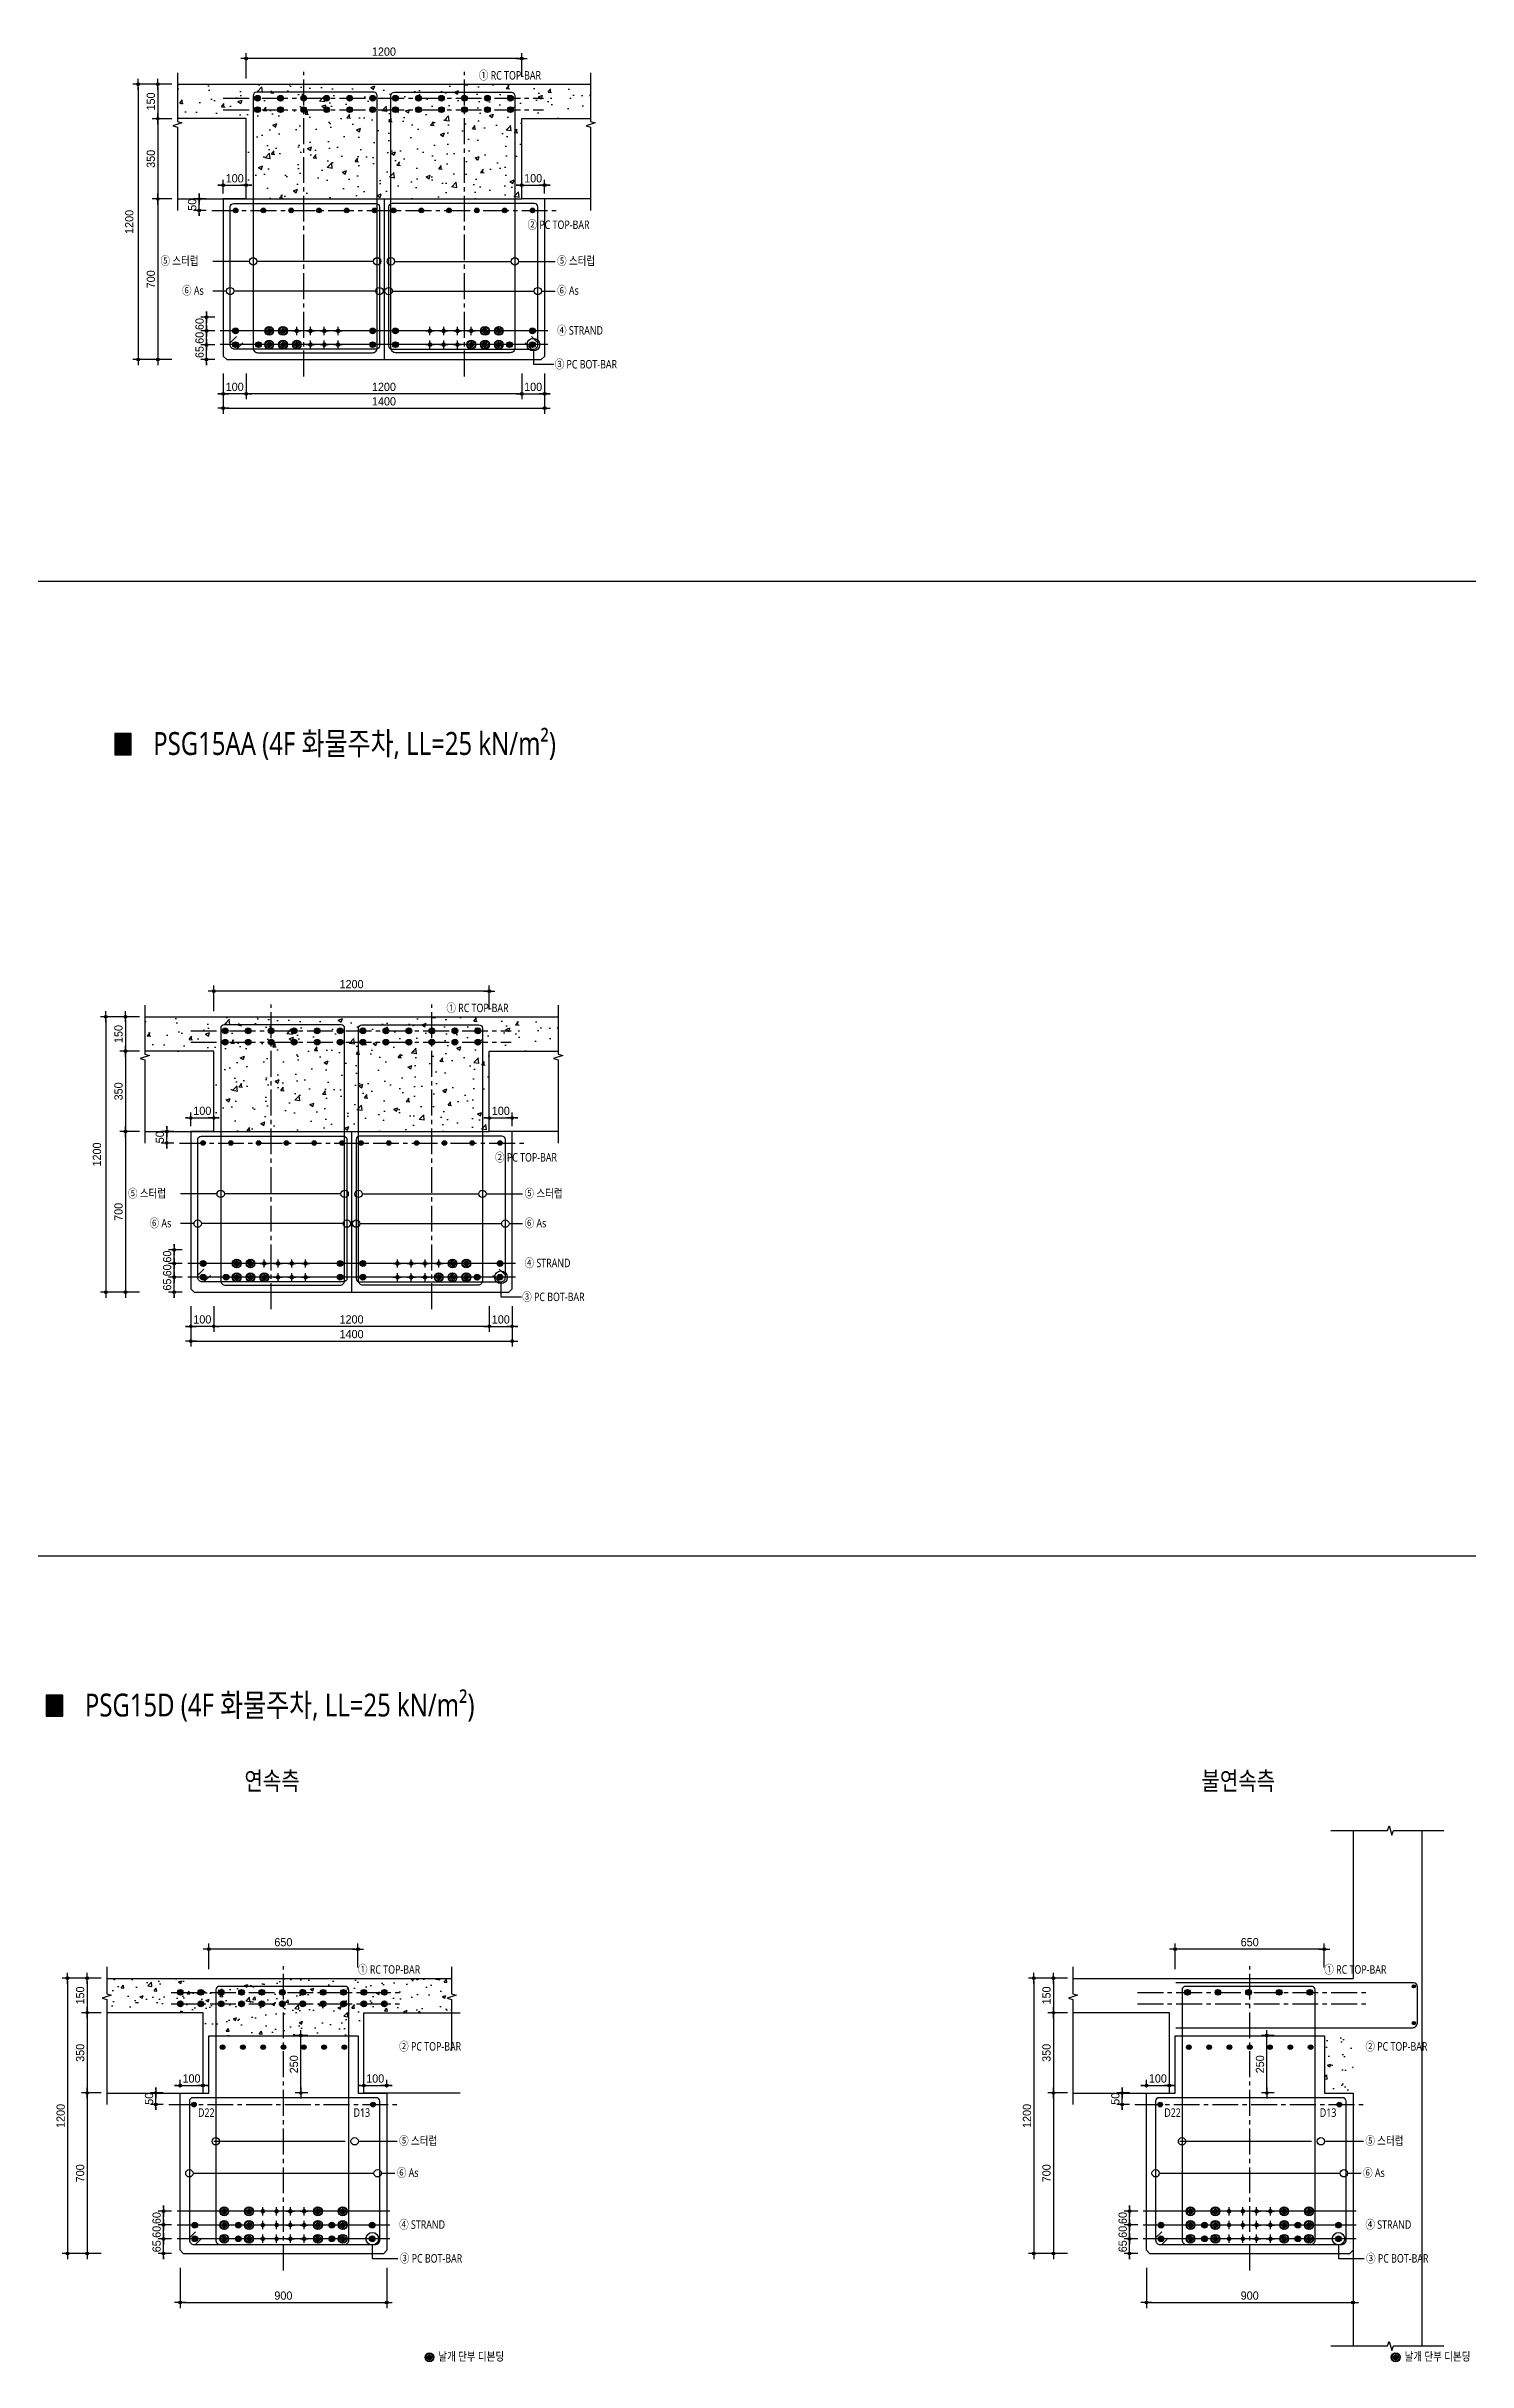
# Model space of a CAD drawing. Header units: millimetres. Extents: x 11948722 to 13111668, y -10771712 to -10232988.
# Drawn here: x 13102890 to 13109080, y -10436599 to -10426509 of the extents above; entities that cross this region are included whole.
import ezdxf
from ezdxf.enums import TextEntityAlignment as Align

# ---------------------------------------------------------------- set-up
doc = ezdxf.new("R2010")
doc.units = ezdxf.units.MM
doc.header["$LTSCALE"] = 150
doc.header["$MEASUREMENT"] = 0
for name, pattern in [('CEN', [6.2, 6, -0.1, 0, -0.1]), ('CENTER', [50.8, 31.75, -6.35, 6.35, -6.35]), ('CENTER2', [1.125, 0.75, -0.125, 0.125, -0.125]), ('HIDDEN', [2, 1, -1])]:
    doc.linetypes.add(name, pattern=pattern)
doc.layers.get('0').update_dxf_attribs({"linetype": 'CONTINUOUS'})
doc.layers.get('Defpoints').update_dxf_attribs({"color": 117, "linetype": 'CONTINUOUS'})
for name, color, linetype in [('0-TXT', 7, 'CONTINUOUS'), ('2023_0223 도연', 7, 'CONTINUOUS'), ('BAR', 3, 'CONTINUOUS'), ('CENT', 1, 'CEN'), ('CON-C', 2, 'CONTINUOUS'), ('DIM', 7, 'CONTINUOUS'), ('ETC', 8, 'CONTINUOUS'), ('FIN', 5, 'CONTINUOUS'), ('H', 2, 'HIDDEN'), ('SIT', 7, 'CONTINUOUS'), ('STRAND', 7, 'CENTER2'), ('TEXT', 3, 'CONTINUOUS')]:
    doc.layers.add(name, color=color, linetype=linetype)
doc.styles.get("Standard").update_dxf_attribs({"font": 'NanumGothic.ttf'})
doc.styles.add('돋움', font='')
doc.styles.get('돋움').set_extended_font_data('Dotum')
doc.linetypes.add('ZIGZAG', pattern='A,0.0001,-0.2,[131,ltypeshp.shx,S=0.2,R=0,X=-0.2,Y=0],-0.4,[131,ltypeshp.shx,S=0.2,R=180,X=0.2,Y=0],-0.2', length=0.8001)
doc.dimstyles.new('S_10', dxfattribs={"dimscale": 10, "dimtxt": 3, "dimasz": 1, "dimexe": 2, "dimexo": 2, "dimgap": 1, "dimtad": 1, "dimdec": 0, "dimzin": 0, "dimdsep": 46, "dimtxsty": '돋움', "dimblk1": 'DD', "dimblk2": 'DD', "dimsah": 1, "dimcen": 2.5, "dimdle": 8, "dimclrd": 256, "dimclre": 256, "dimclrt": 3, "dimadec": 0, "dimazin": 0, "dimtfac": 1, "dimtdec": 0, "dimtix": 1, "dimtmove": 2, "dimatfit": 3, "dimldrblk": 'DD', "dimfxl": 1, "dimtolj": 1, "dimtzin": 0, "dimarcsym": 0})
pattern_1 = [(45, (13597707.808, -10062669.18), (-4.41941738, 4.41941738), [])]
pattern_2 = [(45, (13597767.808, -10062669.18), (-4.41941738, 4.41941738), [])]
pattern_3 = [(45, (13597707.808, -10062729.18), (-4.41941738, 4.41941738), [])]
pattern_4 = [(45, (13597767.808, -10062729.18), (-4.41941738, 4.41941738), [])]
pattern_5 = [(45, (13597827.808, -10062729.18), (-4.41941738, 4.41941738), [])]
pattern_6 = [(45, (13597849.291, -10058605.0474), (-4.41941738, 4.41941738), [])]
pattern_7 = [(45, (13597909.291, -10058605.0474), (-4.41941738, 4.41941738), [])]
pattern_8 = [(45, (13597849.291, -10058665.0474), (-4.41941738, 4.41941738), [])]
pattern_9 = [(45, (13597909.291, -10058665.0474), (-4.41941738, 4.41941738), [])]
pattern_10 = [(45, (13597969.291, -10058665.0474), (-4.41941738, 4.41941738), [])]

msp = doc.modelspace()

# ---------------------------------------------------------------- texts
at = {"width": 0.8}
for s, p in [('PSG15AA (4F 화물주차, LL=25 kN/m²)', (13103355, -10429546.9)), ('PSG15D (4F 화물주차, LL=25 kN/m²)', (13103057.4, -10433737.3))]:
    msp.add_text(s, height=99.792, dxfattribs=at).set_placement(p, align=Align.MIDDLE_LEFT)
for s, p in [('연속측', (13103872.5, -10434067.9)), ('불연속측', (13108081.2, -10434067.9))]:
    msp.add_text(s, height=79.83, dxfattribs=at).set_placement(p, align=Align.MIDDLE_CENTER)
at = {"layer": '0-TXT', "ltscale": 0.8, "width": 0.8}
for s, p in [('① RC TOP-BAR', (13104773.6, -10426616.6, 0)), ('② PC TOP-BAR', (13104985.5, -10427267.8, 0)), ('⑤ 스터럽', (13103386.8, -10427425.1, 0)), ('⑤ 스터럽', (13105114.3, -10427425.1, 0)), ('⑥ As', (13103480.7, -10427554.5, 0)), ('⑥ As', (13105114.3, -10427554.5, 0)), ('④ STRAND', (13105114.3, -10427728.2, 0)), ('③ PC BOT-BAR', (13105103.8, -10427875.7, 0)), ('① RC TOP-BAR', (13104632.2, -10430680.7, 0)), ('② PC TOP-BAR', (13104844, -10431332, 0)), ('⑤ 스터럽', (13103245.3, -10431489.2, 0)), ('⑤ 스터럽', (13104972.8, -10431489.2, 0)), ('⑥ As', (13103339.3, -10431618.7, 0)), ('⑥ As', (13104972.8, -10431618.7, 0)), ('④ STRAND', (13104972.8, -10431792.3, 0)), ('③ PC BOT-BAR', (13104962.3, -10431939.9, 0)), ('① RC TOP-BAR', (13104247.3, -10434871.2, 0)), ('① RC TOP-BAR', (13108456, -10434871.2, 0)), ('② PC TOP-BAR', (13104426.4, -10435206.4)), ('② PC TOP-BAR', (13108635.1, -10435206.4)), ('D22', (13103550.3, -10435495, 0)), ('D13', (13104227.8, -10435495, 0)), ('D22', (13107759, -10435495, 0)), ('D13', (13108436.5, -10435495, 0)), ('⑤ 스터럽', (13104426.4, -10435617.8, 0)), ('⑤ 스터럽', (13108635.1, -10435617.8, 0)), ('⑥ As', (13104416.4, -10435757.2, 0)), ('⑥ As', (13108625.1, -10435757.2, 0)), ('④ STRAND', (13104426.4, -10435982.8, 0)), ('④ STRAND', (13108635.1, -10435982.8, 0)), ('③ PC BOT-BAR', (13104429.4, -10436130.3, 0)), ('③ PC BOT-BAR', (13108638.1, -10436130.3, 0)), ('날개 단부 디본딩', (13104597, -10436557.6, 0)), ('날개 단부 디본딩', (13108805.8, -10436557.6, 0))]:
    msp.add_text(s, height=36.96, dxfattribs=at).set_placement(p, align=Align.TOP_LEFT)

# ---------------------------------------------------------------- blocks, each defined once
blk = doc.blocks.new('DD')
blk.add_line((-2, 0), (2, 0))
for radius in [0.5, 0.25]:
    blk.add_circle((0, 0), radius)
blk = doc.blocks.new('*D1465')
at = {"layer": 'Defpoints', "color": 0, "ltscale": 1200}
for p in [(13103400, -10436003), (13103459, -10436003), (13103459, -10436063)]:
    blk.add_point(p, dxfattribs=at)
at = {"layer": 'DIM', "lineweight": -2}
for p, q in [((13103435, -10436003), (13103376, -10436003)), ((13103400, -10435991), (13103400, -10435979)), ((13103400, -10436063), (13103400, -10436003)), ((13103435, -10436063), (13103376, -10436063)), ((13103400, -10436075), (13103400, -10436087))]:
    blk.add_line(p, q, dxfattribs=at)
at = {"layer": 'DIM', "lineweight": -2, "ltscale": 1200, "xscale": 12, "yscale": 12, "zscale": 12}
for p, rotation in [((13103400, -10436003), 270), ((13103400, -10436063), 90)]:
    blk.add_blockref('DD', p, dxfattribs=dict(at, rotation=rotation))
at = {"layer": 'DIM', "ltscale": 1200, "insert": (13103370, -10436033), "char_height": 36, "attachment_point": 5, "rotation": 90, "style": '돋움'}
blk.add_mtext('\\A1;60', dxfattribs=at)
blk = doc.blocks.new('*D1466')
at = {"layer": 'Defpoints', "color": 0, "ltscale": 1200}
for p in [(13103400, -10436063), (13103459, -10436063), (13103459, -10436128)]:
    blk.add_point(p, dxfattribs=at)
at = {"layer": 'DIM', "lineweight": -2}
for p, q in [((13103400, -10436051), (13103400, -10436039)), ((13103435, -10436063), (13103376, -10436063)), ((13103435, -10436128), (13103376, -10436128)), ((13103400, -10436128), (13103400, -10436063)), ((13103400, -10436140), (13103400, -10436152))]:
    blk.add_line(p, q, dxfattribs=at)
at = {"layer": 'DIM', "lineweight": -2, "ltscale": 1200, "xscale": 12, "yscale": 12, "zscale": 12}
for p, rotation in [((13103400, -10436063), 270), ((13103400, -10436128), 90)]:
    blk.add_blockref('DD', p, dxfattribs=dict(at, rotation=rotation))
at = {"layer": 'DIM', "ltscale": 1200, "insert": (13103370, -10436096), "char_height": 36, "attachment_point": 5, "rotation": 90, "style": '돋움'}
blk.add_mtext('\\A1;65', dxfattribs=at)
blk = doc.blocks.new('*D1467')
at = {"layer": 'Defpoints', "color": 0, "ltscale": 1200}
for p in [(13103472, -10436166), (13104372, -10436166), (13104372, -10436341)]:
    blk.add_point(p, dxfattribs=at)
at = {"layer": 'DIM', "lineweight": -2}
for p, q in [((13103472, -10436190), (13103472, -10436365)), ((13104372, -10436190), (13104372, -10436365)), ((13103484, -10436341), (13104360, -10436341))]:
    blk.add_line(p, q, dxfattribs=at)
at = {"layer": 'DIM', "lineweight": -2, "ltscale": 1200, "xscale": 12, "yscale": 12, "zscale": 12, "rotation": 180}
blk.add_blockref('DD', (13103472, -10436341), dxfattribs=at)
at = {"layer": 'DIM', "lineweight": -2, "ltscale": 1200, "xscale": 12, "yscale": 12, "zscale": 12}
blk.add_blockref('DD', (13104372, -10436341), dxfattribs=at)
at = {"layer": 'DIM', "ltscale": 1200, "insert": (13103922, -10436311), "char_height": 36, "attachment_point": 5, "style": '돋움'}
blk.add_mtext('\\A1;900', dxfattribs=at)
blk = doc.blocks.new('*D1468')
at = {"layer": 'Defpoints', "color": 0, "ltscale": 1200}
for p in [(13103152, -10434928), (13103067, -10435078), (13103152, -10435078)]:
    blk.add_point(p, dxfattribs=at)
at = {"layer": 'DIM', "lineweight": -2}
for p, q in [((13103128, -10434928), (13103043, -10434928)), ((13103067, -10434940), (13103067, -10435066)), ((13103128, -10435078), (13103043, -10435078))]:
    blk.add_line(p, q, dxfattribs=at)
at = {"layer": 'DIM', "lineweight": -2, "ltscale": 1200, "xscale": 12, "yscale": 12, "zscale": 12}
for p, rotation in [((13103067, -10434928), 90), ((13103067, -10435078), 270)]:
    blk.add_blockref('DD', p, dxfattribs=dict(at, rotation=rotation))
at = {"layer": 'DIM', "ltscale": 1200, "insert": (13103037, -10435003), "char_height": 36, "attachment_point": 5, "rotation": 90, "style": '돋움'}
blk.add_mtext('\\A1;150', dxfattribs=at)
blk = doc.blocks.new('*D1469')
at = {"layer": 'Defpoints', "color": 0, "ltscale": 1200}
for p in [(13103152, -10435078), (13103067, -10435428), (13103152, -10435428)]:
    blk.add_point(p, dxfattribs=at)
at = {"layer": 'DIM', "lineweight": -2}
for p, q in [((13103128, -10435078), (13103043, -10435078)), ((13103067, -10435090), (13103067, -10435416)), ((13103128, -10435428), (13103043, -10435428))]:
    blk.add_line(p, q, dxfattribs=at)
at = {"layer": 'DIM', "lineweight": -2, "ltscale": 1200, "xscale": 12, "yscale": 12, "zscale": 12}
for p, rotation in [((13103067, -10435078), 90), ((13103067, -10435428), 270)]:
    blk.add_blockref('DD', p, dxfattribs=dict(at, rotation=rotation))
at = {"layer": 'DIM', "ltscale": 1200, "insert": (13103037, -10435253), "char_height": 36, "attachment_point": 5, "rotation": 90, "style": '돋움'}
blk.add_mtext('\\A1;350', dxfattribs=at)
blk = doc.blocks.new('*D1470')
at = {"layer": 'Defpoints', "color": 0, "ltscale": 1200}
for p in [(13103152, -10435428), (13103067, -10436128), (13103152, -10436128)]:
    blk.add_point(p, dxfattribs=at)
at = {"layer": 'DIM', "lineweight": -2}
for p, q in [((13103128, -10435428), (13103043, -10435428)), ((13103067, -10435440), (13103067, -10436116)), ((13103128, -10436128), (13103043, -10436128))]:
    blk.add_line(p, q, dxfattribs=at)
at = {"layer": 'DIM', "lineweight": -2, "ltscale": 1200, "xscale": 12, "yscale": 12, "zscale": 12}
for p, rotation in [((13103067, -10435428), 90), ((13103067, -10436128), 270)]:
    blk.add_blockref('DD', p, dxfattribs=dict(at, rotation=rotation))
at = {"layer": 'DIM', "ltscale": 1200, "insert": (13103037, -10435778), "char_height": 36, "attachment_point": 5, "rotation": 90, "style": '돋움'}
blk.add_mtext('\\A1;700', dxfattribs=at)
blk = doc.blocks.new('*D1471')
at = {"layer": 'Defpoints', "color": 0, "ltscale": 1200}
for p in [(13103067, -10434928), (13102982, -10436128), (13103067, -10436128)]:
    blk.add_point(p, dxfattribs=at)
at = {"layer": 'DIM', "lineweight": -2}
for p, q in [((13103043, -10434928), (13102958, -10434928)), ((13102982, -10434940), (13102982, -10436116)), ((13103043, -10436128), (13102958, -10436128))]:
    blk.add_line(p, q, dxfattribs=at)
at = {"layer": 'DIM', "lineweight": -2, "ltscale": 1200, "xscale": 12, "yscale": 12, "zscale": 12}
for p, rotation in [((13102982, -10434928), 90), ((13102982, -10436128), 270)]:
    blk.add_blockref('DD', p, dxfattribs=dict(at, rotation=rotation))
at = {"layer": 'DIM', "ltscale": 1200, "insert": (13102952, -10435528), "char_height": 36, "attachment_point": 5, "rotation": 90, "style": '돋움'}
blk.add_mtext('\\A1;1200', dxfattribs=at)
blk = doc.blocks.new('strand')
at = {"layer": 'STRAND'}
for p, q in [((-18, 0), (18, 0)), ((0, -18), (0, 18))]:
    blk.add_line(p, q, dxfattribs=at)
at = {"layer": 'STRAND', "const_width": 9.6}
blk.add_lwpolyline([(-5, 0, 1), (5, 0, 1)], format="xyb", close=True, dxfattribs=at)
blk = doc.blocks.new('*D1472')
at = {"layer": 'Defpoints', "color": 0, "ltscale": 1200}
for p in [(13103472, -10435428), (13103572, -10435395), (13103572, -10435428)]:
    blk.add_point(p, dxfattribs=at)
at = {"layer": 'DIM', "lineweight": -2}
for p, q in [((13103460, -10435395), (13103448, -10435395)), ((13103472, -10435404), (13103472, -10435371)), ((13103472, -10435395), (13103572, -10435395)), ((13103572, -10435404), (13103572, -10435371)), ((13103584, -10435395), (13103596, -10435395))]:
    blk.add_line(p, q, dxfattribs=at)
at = {"layer": 'DIM', "lineweight": -2, "ltscale": 1200, "xscale": 12, "yscale": 12, "zscale": 12}
blk.add_blockref('DD', (13103472, -10435395), dxfattribs=at)
at = {"layer": 'DIM', "lineweight": -2, "ltscale": 1200, "xscale": 12, "yscale": 12, "zscale": 12, "rotation": 180}
blk.add_blockref('DD', (13103572, -10435395), dxfattribs=at)
at = {"layer": 'DIM', "ltscale": 1200, "insert": (13103522, -10435365), "char_height": 36, "attachment_point": 5, "style": '돋움'}
blk.add_mtext('\\A1;100', dxfattribs=at)
blk = doc.blocks.new('*D1473')
at = {"layer": 'Defpoints', "color": 0, "ltscale": 1200}
for p in [(13103367, -10435428), (13103422, -10435428), (13103422, -10435478)]:
    blk.add_point(p, dxfattribs=at)
at = {"layer": 'DIM', "lineweight": -2}
for p, q in [((13103398, -10435428), (13103343, -10435428)), ((13103367, -10435416), (13103367, -10435404)), ((13103367, -10435478), (13103367, -10435428)), ((13103398, -10435478), (13103343, -10435478)), ((13103367, -10435490), (13103367, -10435502))]:
    blk.add_line(p, q, dxfattribs=at)
at = {"layer": 'DIM', "lineweight": -2, "ltscale": 1200, "xscale": 12, "yscale": 12, "zscale": 12}
for p, rotation in [((13103367, -10435428), 270), ((13103367, -10435478), 90)]:
    blk.add_blockref('DD', p, dxfattribs=dict(at, rotation=rotation))
at = {"layer": 'DIM', "ltscale": 1200, "insert": (13103337, -10435453), "char_height": 36, "attachment_point": 5, "rotation": 90, "style": '돋움'}
blk.add_mtext('\\A1;50', dxfattribs=at)
blk = doc.blocks.new('*D1474')
at = {"layer": 'Defpoints', "color": 0, "ltscale": 1200}
for p in [(13103400, -10435943), (13103459, -10435943), (13103459, -10436003)]:
    blk.add_point(p, dxfattribs=at)
at = {"layer": 'DIM', "lineweight": -2}
for p, q in [((13103435, -10435943), (13103376, -10435943)), ((13103400, -10435931), (13103400, -10435919)), ((13103400, -10436003), (13103400, -10435943)), ((13103435, -10436003), (13103376, -10436003)), ((13103400, -10436015), (13103400, -10436027))]:
    blk.add_line(p, q, dxfattribs=at)
at = {"layer": 'DIM', "lineweight": -2, "ltscale": 1200, "xscale": 12, "yscale": 12, "zscale": 12}
for p, rotation in [((13103400, -10435943), 270), ((13103400, -10436003), 90)]:
    blk.add_blockref('DD', p, dxfattribs=dict(at, rotation=rotation))
at = {"layer": 'DIM', "ltscale": 1200, "insert": (13103370, -10435973), "char_height": 36, "attachment_point": 5, "rotation": 90, "style": '돋움'}
blk.add_mtext('\\A1;60', dxfattribs=at)
blk = doc.blocks.new('*D1475')
at = {"layer": 'Defpoints', "color": 0, "ltscale": 1200}
for p in [(13103597, -10434801), (13103597, -10434913), (13104247, -10434905)]:
    blk.add_point(p, dxfattribs=at)
at = {"layer": 'DIM', "lineweight": -2}
for p, q in [((13103597, -10434889), (13103597, -10434777)), ((13104235, -10434801), (13103609, -10434801)), ((13104247, -10434881), (13104247, -10434777))]:
    blk.add_line(p, q, dxfattribs=at)
at = {"layer": 'DIM', "lineweight": -2, "ltscale": 1200, "xscale": 12, "yscale": 12, "zscale": 12, "rotation": 180}
blk.add_blockref('DD', (13103597, -10434801), dxfattribs=at)
at = {"layer": 'DIM', "lineweight": -2, "ltscale": 1200, "xscale": 12, "yscale": 12, "zscale": 12}
blk.add_blockref('DD', (13104247, -10434801), dxfattribs=at)
at = {"layer": 'DIM', "ltscale": 1200, "insert": (13103922, -10434771), "char_height": 36, "attachment_point": 5, "style": '돋움'}
blk.add_mtext('\\A1;650', dxfattribs=at)
blk = doc.blocks.new('*D1476')
at = {"layer": 'Defpoints', "color": 0, "ltscale": 1200}
for p in [(13103998, -10435178), (13104052, -10435178), (13104052, -10435428)]:
    blk.add_point(p, dxfattribs=at)
at = {"layer": 'DIM', "lineweight": -2}
for p, q in [((13104028, -10435178), (13103974, -10435178)), ((13103998, -10435416), (13103998, -10435190)), ((13104028, -10435428), (13103974, -10435428))]:
    blk.add_line(p, q, dxfattribs=at)
at = {"layer": 'DIM', "lineweight": -2, "ltscale": 1200, "xscale": 12, "yscale": 12, "zscale": 12}
for p, rotation in [((13103998, -10435178), 90), ((13103998, -10435428), 270)]:
    blk.add_blockref('DD', p, dxfattribs=dict(at, rotation=rotation))
at = {"layer": 'DIM', "ltscale": 1200, "insert": (13103968, -10435303), "char_height": 36, "attachment_point": 5, "rotation": 90, "style": '돋움'}
blk.add_mtext('\\A1;250', dxfattribs=at)
blk = doc.blocks.new('*D1477')
at = {"layer": 'Defpoints', "color": 0, "ltscale": 1200}
for p in [(13104272, -10435428), (13104372, -10435395), (13104372, -10435428)]:
    blk.add_point(p, dxfattribs=at)
at = {"layer": 'DIM', "lineweight": -2}
for p, q in [((13104260, -10435395), (13104248, -10435395)), ((13104272, -10435404), (13104272, -10435371)), ((13104272, -10435395), (13104372, -10435395)), ((13104372, -10435404), (13104372, -10435371)), ((13104384, -10435395), (13104396, -10435395))]:
    blk.add_line(p, q, dxfattribs=at)
at = {"layer": 'DIM', "lineweight": -2, "ltscale": 1200, "xscale": 12, "yscale": 12, "zscale": 12}
blk.add_blockref('DD', (13104272, -10435395), dxfattribs=at)
at = {"layer": 'DIM', "lineweight": -2, "ltscale": 1200, "xscale": 12, "yscale": 12, "zscale": 12, "rotation": 180}
blk.add_blockref('DD', (13104372, -10435395), dxfattribs=at)
at = {"layer": 'DIM', "ltscale": 1200, "insert": (13104322, -10435365), "char_height": 36, "attachment_point": 5, "style": '돋움'}
blk.add_mtext('\\A1;100', dxfattribs=at)
blk = doc.blocks.new('*D1478')
at = {"layer": 'Defpoints', "color": 0, "ltscale": 1200}
for p in [(13107608, -10436003), (13107668, -10436003), (13107668, -10436063)]:
    blk.add_point(p, dxfattribs=at)
at = {"layer": 'DIM', "lineweight": -2}
for p, q in [((13107644, -10436003), (13107584, -10436003)), ((13107608, -10435991), (13107608, -10435979)), ((13107608, -10436063), (13107608, -10436003)), ((13107644, -10436063), (13107584, -10436063)), ((13107608, -10436075), (13107608, -10436087))]:
    blk.add_line(p, q, dxfattribs=at)
at = {"layer": 'DIM', "lineweight": -2, "ltscale": 1200, "xscale": 12, "yscale": 12, "zscale": 12}
for p, rotation in [((13107608, -10436003), 270), ((13107608, -10436063), 90)]:
    blk.add_blockref('DD', p, dxfattribs=dict(at, rotation=rotation))
at = {"layer": 'DIM', "ltscale": 1200, "insert": (13107578, -10436033), "char_height": 36, "attachment_point": 5, "rotation": 90, "style": '돋움'}
blk.add_mtext('\\A1;60', dxfattribs=at)
blk = doc.blocks.new('*D1479')
at = {"layer": 'Defpoints', "color": 0, "ltscale": 1200}
for p in [(13107608, -10436063), (13107668, -10436063), (13107668, -10436128)]:
    blk.add_point(p, dxfattribs=at)
at = {"layer": 'DIM', "lineweight": -2}
for p, q in [((13107608, -10436051), (13107608, -10436039)), ((13107644, -10436063), (13107584, -10436063)), ((13107644, -10436128), (13107584, -10436128)), ((13107608, -10436128), (13107608, -10436063)), ((13107608, -10436140), (13107608, -10436152))]:
    blk.add_line(p, q, dxfattribs=at)
at = {"layer": 'DIM', "lineweight": -2, "ltscale": 1200, "xscale": 12, "yscale": 12, "zscale": 12}
for p, rotation in [((13107608, -10436063), 270), ((13107608, -10436128), 90)]:
    blk.add_blockref('DD', p, dxfattribs=dict(at, rotation=rotation))
at = {"layer": 'DIM', "ltscale": 1200, "insert": (13107578, -10436096), "char_height": 36, "attachment_point": 5, "rotation": 90, "style": '돋움'}
blk.add_mtext('\\A1;65', dxfattribs=at)
blk = doc.blocks.new('*D1480')
at = {"layer": 'Defpoints', "color": 0, "ltscale": 1200}
for p in [(13107681, -10436166), (13108581, -10436166), (13108581, -10436341)]:
    blk.add_point(p, dxfattribs=at)
at = {"layer": 'DIM', "lineweight": -2}
for p, q in [((13107681, -10436190), (13107681, -10436365)), ((13108581, -10436190), (13108581, -10436365)), ((13107693, -10436341), (13108569, -10436341))]:
    blk.add_line(p, q, dxfattribs=at)
at = {"layer": 'DIM', "lineweight": -2, "ltscale": 1200, "xscale": 12, "yscale": 12, "zscale": 12, "rotation": 180}
blk.add_blockref('DD', (13107681, -10436341), dxfattribs=at)
at = {"layer": 'DIM', "lineweight": -2, "ltscale": 1200, "xscale": 12, "yscale": 12, "zscale": 12}
blk.add_blockref('DD', (13108581, -10436341), dxfattribs=at)
at = {"layer": 'DIM', "ltscale": 1200, "insert": (13108131, -10436311), "char_height": 36, "attachment_point": 5, "style": '돋움'}
blk.add_mtext('\\A1;900', dxfattribs=at)
blk = doc.blocks.new('*D1481')
at = {"layer": 'Defpoints', "color": 0, "ltscale": 1200}
for p in [(13107361, -10434928), (13107276, -10435078), (13107361, -10435078)]:
    blk.add_point(p, dxfattribs=at)
at = {"layer": 'DIM', "lineweight": -2}
for p, q in [((13107337, -10434928), (13107252, -10434928)), ((13107276, -10434940), (13107276, -10435066)), ((13107337, -10435078), (13107252, -10435078))]:
    blk.add_line(p, q, dxfattribs=at)
at = {"layer": 'DIM', "lineweight": -2, "ltscale": 1200, "xscale": 12, "yscale": 12, "zscale": 12}
for p, rotation in [((13107276, -10434928), 90), ((13107276, -10435078), 270)]:
    blk.add_blockref('DD', p, dxfattribs=dict(at, rotation=rotation))
at = {"layer": 'DIM', "ltscale": 1200, "insert": (13107246, -10435003), "char_height": 36, "attachment_point": 5, "rotation": 90, "style": '돋움'}
blk.add_mtext('\\A1;150', dxfattribs=at)
blk = doc.blocks.new('*D1482')
at = {"layer": 'Defpoints', "color": 0, "ltscale": 1200}
for p in [(13107361, -10435078), (13107276, -10435428), (13107361, -10435428)]:
    blk.add_point(p, dxfattribs=at)
at = {"layer": 'DIM', "lineweight": -2}
for p, q in [((13107337, -10435078), (13107252, -10435078)), ((13107276, -10435090), (13107276, -10435416)), ((13107337, -10435428), (13107252, -10435428))]:
    blk.add_line(p, q, dxfattribs=at)
at = {"layer": 'DIM', "lineweight": -2, "ltscale": 1200, "xscale": 12, "yscale": 12, "zscale": 12}
for p, rotation in [((13107276, -10435078), 90), ((13107276, -10435428), 270)]:
    blk.add_blockref('DD', p, dxfattribs=dict(at, rotation=rotation))
at = {"layer": 'DIM', "ltscale": 1200, "insert": (13107246, -10435253), "char_height": 36, "attachment_point": 5, "rotation": 90, "style": '돋움'}
blk.add_mtext('\\A1;350', dxfattribs=at)
blk = doc.blocks.new('*D1483')
at = {"layer": 'Defpoints', "color": 0, "ltscale": 1200}
for p in [(13107361, -10435428), (13107276, -10436128), (13107361, -10436128)]:
    blk.add_point(p, dxfattribs=at)
at = {"layer": 'DIM', "lineweight": -2}
for p, q in [((13107337, -10435428), (13107252, -10435428)), ((13107276, -10435440), (13107276, -10436116)), ((13107337, -10436128), (13107252, -10436128))]:
    blk.add_line(p, q, dxfattribs=at)
at = {"layer": 'DIM', "lineweight": -2, "ltscale": 1200, "xscale": 12, "yscale": 12, "zscale": 12}
for p, rotation in [((13107276, -10435428), 90), ((13107276, -10436128), 270)]:
    blk.add_blockref('DD', p, dxfattribs=dict(at, rotation=rotation))
at = {"layer": 'DIM', "ltscale": 1200, "insert": (13107246, -10435778), "char_height": 36, "attachment_point": 5, "rotation": 90, "style": '돋움'}
blk.add_mtext('\\A1;700', dxfattribs=at)
blk = doc.blocks.new('*D1484')
at = {"layer": 'Defpoints', "color": 0, "ltscale": 1200}
for p in [(13107276, -10434928), (13107191, -10436128), (13107276, -10436128)]:
    blk.add_point(p, dxfattribs=at)
at = {"layer": 'DIM', "lineweight": -2}
for p, q in [((13107252, -10434928), (13107167, -10434928)), ((13107191, -10434940), (13107191, -10436116)), ((13107252, -10436128), (13107167, -10436128))]:
    blk.add_line(p, q, dxfattribs=at)
at = {"layer": 'DIM', "lineweight": -2, "ltscale": 1200, "xscale": 12, "yscale": 12, "zscale": 12}
for p, rotation in [((13107191, -10434928), 90), ((13107191, -10436128), 270)]:
    blk.add_blockref('DD', p, dxfattribs=dict(at, rotation=rotation))
at = {"layer": 'DIM', "ltscale": 1200, "insert": (13107161, -10435528), "char_height": 36, "attachment_point": 5, "rotation": 90, "style": '돋움'}
blk.add_mtext('\\A1;1200', dxfattribs=at)
blk = doc.blocks.new('*D1485')
at = {"layer": 'Defpoints', "color": 0, "ltscale": 1200}
for p in [(13107681, -10435428), (13107781, -10435395), (13107781, -10435428)]:
    blk.add_point(p, dxfattribs=at)
at = {"layer": 'DIM', "lineweight": -2}
for p, q in [((13107669, -10435395), (13107657, -10435395)), ((13107681, -10435404), (13107681, -10435371)), ((13107681, -10435395), (13107781, -10435395)), ((13107781, -10435404), (13107781, -10435371)), ((13107793, -10435395), (13107805, -10435395))]:
    blk.add_line(p, q, dxfattribs=at)
at = {"layer": 'DIM', "lineweight": -2, "ltscale": 1200, "xscale": 12, "yscale": 12, "zscale": 12}
blk.add_blockref('DD', (13107681, -10435395), dxfattribs=at)
at = {"layer": 'DIM', "lineweight": -2, "ltscale": 1200, "xscale": 12, "yscale": 12, "zscale": 12, "rotation": 180}
blk.add_blockref('DD', (13107781, -10435395), dxfattribs=at)
at = {"layer": 'DIM', "ltscale": 1200, "insert": (13107731, -10435365), "char_height": 36, "attachment_point": 5, "style": '돋움'}
blk.add_mtext('\\A1;100', dxfattribs=at)
blk = doc.blocks.new('*D1486')
at = {"layer": 'Defpoints', "color": 0, "ltscale": 1200}
for p in [(13107576, -10435428), (13107631, -10435428), (13107631, -10435478)]:
    blk.add_point(p, dxfattribs=at)
at = {"layer": 'DIM', "lineweight": -2}
for p, q in [((13107607, -10435428), (13107552, -10435428)), ((13107576, -10435416), (13107576, -10435404)), ((13107576, -10435478), (13107576, -10435428)), ((13107607, -10435478), (13107552, -10435478)), ((13107576, -10435490), (13107576, -10435502))]:
    blk.add_line(p, q, dxfattribs=at)
at = {"layer": 'DIM', "lineweight": -2, "ltscale": 1200, "xscale": 12, "yscale": 12, "zscale": 12}
for p, rotation in [((13107576, -10435428), 270), ((13107576, -10435478), 90)]:
    blk.add_blockref('DD', p, dxfattribs=dict(at, rotation=rotation))
at = {"layer": 'DIM', "ltscale": 1200, "insert": (13107546, -10435453), "char_height": 36, "attachment_point": 5, "rotation": 90, "style": '돋움'}
blk.add_mtext('\\A1;50', dxfattribs=at)
blk = doc.blocks.new('*D1487')
at = {"layer": 'Defpoints', "color": 0, "ltscale": 1200}
for p in [(13107608, -10435943), (13107668, -10435943), (13107668, -10436003)]:
    blk.add_point(p, dxfattribs=at)
at = {"layer": 'DIM', "lineweight": -2}
for p, q in [((13107644, -10435943), (13107584, -10435943)), ((13107608, -10435931), (13107608, -10435919)), ((13107608, -10436003), (13107608, -10435943)), ((13107644, -10436003), (13107584, -10436003)), ((13107608, -10436015), (13107608, -10436027))]:
    blk.add_line(p, q, dxfattribs=at)
at = {"layer": 'DIM', "lineweight": -2, "ltscale": 1200, "xscale": 12, "yscale": 12, "zscale": 12}
for p, rotation in [((13107608, -10435943), 270), ((13107608, -10436003), 90)]:
    blk.add_blockref('DD', p, dxfattribs=dict(at, rotation=rotation))
at = {"layer": 'DIM', "ltscale": 1200, "insert": (13107578, -10435973), "char_height": 36, "attachment_point": 5, "rotation": 90, "style": '돋움'}
blk.add_mtext('\\A1;60', dxfattribs=at)
blk = doc.blocks.new('*D1488')
at = {"layer": 'Defpoints', "color": 0, "ltscale": 1200}
for p in [(13107806, -10434801), (13107806, -10434913), (13108456, -10434905)]:
    blk.add_point(p, dxfattribs=at)
at = {"layer": 'DIM', "lineweight": -2}
for p, q in [((13107806, -10434889), (13107806, -10434777)), ((13108444, -10434801), (13107818, -10434801)), ((13108456, -10434881), (13108456, -10434777))]:
    blk.add_line(p, q, dxfattribs=at)
at = {"layer": 'DIM', "lineweight": -2, "ltscale": 1200, "xscale": 12, "yscale": 12, "zscale": 12, "rotation": 180}
blk.add_blockref('DD', (13107806, -10434801), dxfattribs=at)
at = {"layer": 'DIM', "lineweight": -2, "ltscale": 1200, "xscale": 12, "yscale": 12, "zscale": 12}
blk.add_blockref('DD', (13108456, -10434801), dxfattribs=at)
at = {"layer": 'DIM', "ltscale": 1200, "insert": (13108131, -10434771), "char_height": 36, "attachment_point": 5, "style": '돋움'}
blk.add_mtext('\\A1;650', dxfattribs=at)
blk = doc.blocks.new('*D1489')
at = {"layer": 'Defpoints', "color": 0, "ltscale": 1200}
for p in [(13108206, -10435178), (13108261, -10435178), (13108261, -10435428)]:
    blk.add_point(p, dxfattribs=at)
at = {"layer": 'DIM', "lineweight": -2}
for p, q in [((13108237, -10435178), (13108182, -10435178)), ((13108206, -10435416), (13108206, -10435190)), ((13108237, -10435428), (13108182, -10435428))]:
    blk.add_line(p, q, dxfattribs=at)
at = {"layer": 'DIM', "lineweight": -2, "ltscale": 1200, "xscale": 12, "yscale": 12, "zscale": 12}
for p, rotation in [((13108206, -10435178), 90), ((13108206, -10435428), 270)]:
    blk.add_blockref('DD', p, dxfattribs=dict(at, rotation=rotation))
at = {"layer": 'DIM', "ltscale": 1200, "insert": (13108176, -10435303), "char_height": 36, "attachment_point": 5, "rotation": 90, "style": '돋움'}
blk.add_mtext('\\A1;250', dxfattribs=at)
blk = doc.blocks.new('*D1450')
at = {"layer": 'Defpoints', "color": 0, "ltscale": 1200}
for p in [(13103446, -10431813), (13103505, -10431813), (13103505, -10431873)]:
    blk.add_point(p, dxfattribs=at)
at = {"layer": 'DIM', "lineweight": -2}
for p, q in [((13103446, -10431801), (13103446, -10431789)), ((13103481, -10431813), (13103422, -10431813)), ((13103481, -10431873), (13103422, -10431873)), ((13103446, -10431873), (13103446, -10431813)), ((13103446, -10431885), (13103446, -10431897))]:
    blk.add_line(p, q, dxfattribs=at)
at = {"layer": 'DIM', "lineweight": -2, "ltscale": 1200, "xscale": 12, "yscale": 12, "zscale": 12}
for p, rotation in [((13103446, -10431813), 270), ((13103446, -10431873), 90)]:
    blk.add_blockref('DD', p, dxfattribs=dict(at, rotation=rotation))
at = {"layer": 'DIM', "ltscale": 1200, "insert": (13103416, -10431843), "char_height": 36, "attachment_point": 5, "rotation": 90, "style": '돋움'}
blk.add_mtext('\\A1;60', dxfattribs=at)
blk = doc.blocks.new('*D1451')
at = {"layer": 'Defpoints', "color": 0, "ltscale": 1200}
for p in [(13103446, -10431873), (13103505, -10431873), (13103505, -10431938)]:
    blk.add_point(p, dxfattribs=at)
at = {"layer": 'DIM', "lineweight": -2}
for p, q in [((13103481, -10431873), (13103422, -10431873)), ((13103446, -10431861), (13103446, -10431849)), ((13103446, -10431938), (13103446, -10431873)), ((13103481, -10431938), (13103422, -10431938)), ((13103446, -10431950), (13103446, -10431962))]:
    blk.add_line(p, q, dxfattribs=at)
at = {"layer": 'DIM', "lineweight": -2, "ltscale": 1200, "xscale": 12, "yscale": 12, "zscale": 12}
for p, rotation in [((13103446, -10431873), 270), ((13103446, -10431938), 90)]:
    blk.add_blockref('DD', p, dxfattribs=dict(at, rotation=rotation))
at = {"layer": 'DIM', "ltscale": 1200, "insert": (13103416, -10431905), "char_height": 36, "attachment_point": 5, "rotation": 90, "style": '돋움'}
blk.add_mtext('\\A1;65', dxfattribs=at)
blk = doc.blocks.new('*D1452')
at = {"layer": 'Defpoints', "color": 0, "ltscale": 1200}
for p in [(13103519, -10431975), (13104919, -10431975), (13104919, -10432151)]:
    blk.add_point(p, dxfattribs=at)
at = {"layer": 'DIM', "lineweight": -2}
for p, q in [((13103519, -10431999), (13103519, -10432175)), ((13104919, -10431999), (13104919, -10432175)), ((13103531, -10432151), (13104907, -10432151))]:
    blk.add_line(p, q, dxfattribs=at)
at = {"layer": 'DIM', "lineweight": -2, "ltscale": 1200, "xscale": 12, "yscale": 12, "zscale": 12, "rotation": 180}
blk.add_blockref('DD', (13103519, -10432151), dxfattribs=at)
at = {"layer": 'DIM', "lineweight": -2, "ltscale": 1200, "xscale": 12, "yscale": 12, "zscale": 12}
blk.add_blockref('DD', (13104919, -10432151), dxfattribs=at)
at = {"layer": 'DIM', "ltscale": 1200, "insert": (13104219, -10432121), "char_height": 36, "attachment_point": 5, "style": '돋움'}
blk.add_mtext('\\A1;1400', dxfattribs=at)
blk = doc.blocks.new('*D1453')
at = {"layer": 'Defpoints', "color": 0, "ltscale": 1200}
for p in [(13103319, -10430738), (13103234, -10430888), (13103319, -10430888)]:
    blk.add_point(p, dxfattribs=at)
at = {"layer": 'DIM', "lineweight": -2}
for p, q in [((13103295, -10430738), (13103210, -10430738)), ((13103234, -10430750), (13103234, -10430876)), ((13103295, -10430888), (13103210, -10430888))]:
    blk.add_line(p, q, dxfattribs=at)
at = {"layer": 'DIM', "lineweight": -2, "ltscale": 1200, "xscale": 12, "yscale": 12, "zscale": 12}
for p, rotation in [((13103234, -10430738), 90), ((13103234, -10430888), 270)]:
    blk.add_blockref('DD', p, dxfattribs=dict(at, rotation=rotation))
at = {"layer": 'DIM', "ltscale": 1200, "insert": (13103204, -10430813), "char_height": 36, "attachment_point": 5, "rotation": 90, "style": '돋움'}
blk.add_mtext('\\A1;150', dxfattribs=at)
blk = doc.blocks.new('*D1454')
at = {"layer": 'Defpoints', "color": 0, "ltscale": 1200}
for p in [(13103319, -10430888), (13103234, -10431238), (13103319, -10431238)]:
    blk.add_point(p, dxfattribs=at)
at = {"layer": 'DIM', "lineweight": -2}
for p, q in [((13103295, -10430888), (13103210, -10430888)), ((13103234, -10430900), (13103234, -10431226)), ((13103295, -10431238), (13103210, -10431238))]:
    blk.add_line(p, q, dxfattribs=at)
at = {"layer": 'DIM', "lineweight": -2, "ltscale": 1200, "xscale": 12, "yscale": 12, "zscale": 12}
for p, rotation in [((13103234, -10430888), 90), ((13103234, -10431238), 270)]:
    blk.add_blockref('DD', p, dxfattribs=dict(at, rotation=rotation))
at = {"layer": 'DIM', "ltscale": 1200, "insert": (13103204, -10431063), "char_height": 36, "attachment_point": 5, "rotation": 90, "style": '돋움'}
blk.add_mtext('\\A1;350', dxfattribs=at)
blk = doc.blocks.new('*D1455')
at = {"layer": 'Defpoints', "color": 0, "ltscale": 1200}
for p in [(13103319, -10431238), (13103234, -10431938), (13103319, -10431938)]:
    blk.add_point(p, dxfattribs=at)
at = {"layer": 'DIM', "lineweight": -2}
for p, q in [((13103295, -10431238), (13103210, -10431238)), ((13103234, -10431250), (13103234, -10431926)), ((13103295, -10431938), (13103210, -10431938))]:
    blk.add_line(p, q, dxfattribs=at)
at = {"layer": 'DIM', "lineweight": -2, "ltscale": 1200, "xscale": 12, "yscale": 12, "zscale": 12}
for p, rotation in [((13103234, -10431238), 90), ((13103234, -10431938), 270)]:
    blk.add_blockref('DD', p, dxfattribs=dict(at, rotation=rotation))
at = {"layer": 'DIM', "ltscale": 1200, "insert": (13103204, -10431588), "char_height": 36, "attachment_point": 5, "rotation": 90, "style": '돋움'}
blk.add_mtext('\\A1;700', dxfattribs=at)
blk = doc.blocks.new('*D1456')
at = {"layer": 'Defpoints', "color": 0, "ltscale": 1200}
for p in [(13103234, -10430738), (13103149, -10431938), (13103234, -10431938)]:
    blk.add_point(p, dxfattribs=at)
at = {"layer": 'DIM', "lineweight": -2}
for p, q in [((13103210, -10430738), (13103125, -10430738)), ((13103149, -10430750), (13103149, -10431926)), ((13103210, -10431938), (13103125, -10431938))]:
    blk.add_line(p, q, dxfattribs=at)
at = {"layer": 'DIM', "lineweight": -2, "ltscale": 1200, "xscale": 12, "yscale": 12, "zscale": 12}
for p, rotation in [((13103149, -10430738), 90), ((13103149, -10431938), 270)]:
    blk.add_blockref('DD', p, dxfattribs=dict(at, rotation=rotation))
at = {"layer": 'DIM', "ltscale": 1200, "insert": (13103110, -10431338), "char_height": 36, "attachment_point": 5, "rotation": 90, "style": '돋움'}
blk.add_mtext('\\A1;1200', dxfattribs=at)
blk = doc.blocks.new('*D1457')
at = {"layer": 'Defpoints', "color": 0, "ltscale": 1200}
for p in [(13103519, -10431975), (13103619, -10431975), (13103519, -10432087)]:
    blk.add_point(p, dxfattribs=at)
at = {"layer": 'DIM', "lineweight": -2}
for p, q in [((13103519, -10431999), (13103519, -10432111)), ((13103619, -10431999), (13103619, -10432111)), ((13103507, -10432087), (13103495, -10432087)), ((13103619, -10432087), (13103519, -10432087)), ((13103631, -10432087), (13103643, -10432087))]:
    blk.add_line(p, q, dxfattribs=at)
at = {"layer": 'DIM', "lineweight": -2, "ltscale": 1200, "xscale": 12, "yscale": 12, "zscale": 12}
blk.add_blockref('DD', (13103519, -10432087), dxfattribs=at)
at = {"layer": 'DIM', "lineweight": -2, "ltscale": 1200, "xscale": 12, "yscale": 12, "zscale": 12, "rotation": 180}
blk.add_blockref('DD', (13103619, -10432087), dxfattribs=at)
at = {"layer": 'DIM', "ltscale": 1200, "insert": (13103569, -10432057), "char_height": 36, "attachment_point": 5, "style": '돋움'}
blk.add_mtext('\\A1;100', dxfattribs=at)
blk = doc.blocks.new('*D1458')
at = {"layer": 'Defpoints', "color": 0, "ltscale": 1200}
for p in [(13103619, -10431975), (13104819, -10431975), (13103619, -10432087)]:
    blk.add_point(p, dxfattribs=at)
at = {"layer": 'DIM', "lineweight": -2}
for p, q in [((13103619, -10431999), (13103619, -10432111)), ((13104819, -10431999), (13104819, -10432111)), ((13104807, -10432087), (13103631, -10432087))]:
    blk.add_line(p, q, dxfattribs=at)
at = {"layer": 'DIM', "lineweight": -2, "ltscale": 1200, "xscale": 12, "yscale": 12, "zscale": 12, "rotation": 180}
blk.add_blockref('DD', (13103619, -10432087), dxfattribs=at)
at = {"layer": 'DIM', "lineweight": -2, "ltscale": 1200, "xscale": 12, "yscale": 12, "zscale": 12}
blk.add_blockref('DD', (13104819, -10432087), dxfattribs=at)
at = {"layer": 'DIM', "ltscale": 1200, "insert": (13104219, -10432057), "char_height": 36, "attachment_point": 5, "style": '돋움'}
blk.add_mtext('\\A1;1200', dxfattribs=at)
blk = doc.blocks.new('*D1459')
at = {"layer": 'Defpoints', "color": 0, "ltscale": 1200}
for p in [(13104819, -10431975), (13104919, -10431975), (13104919, -10432087)]:
    blk.add_point(p, dxfattribs=at)
at = {"layer": 'DIM', "lineweight": -2}
for p, q in [((13104819, -10431999), (13104819, -10432111)), ((13104919, -10431999), (13104919, -10432111)), ((13104807, -10432087), (13104795, -10432087)), ((13104819, -10432087), (13104919, -10432087)), ((13104931, -10432087), (13104943, -10432087))]:
    blk.add_line(p, q, dxfattribs=at)
at = {"layer": 'DIM', "lineweight": -2, "ltscale": 1200, "xscale": 12, "yscale": 12, "zscale": 12}
blk.add_blockref('DD', (13104819, -10432087), dxfattribs=at)
at = {"layer": 'DIM', "lineweight": -2, "ltscale": 1200, "xscale": 12, "yscale": 12, "zscale": 12, "rotation": 180}
blk.add_blockref('DD', (13104919, -10432087), dxfattribs=at)
at = {"layer": 'DIM', "ltscale": 1200, "insert": (13104869, -10432057), "char_height": 36, "attachment_point": 5, "style": '돋움'}
blk.add_mtext('\\A1;100', dxfattribs=at)
blk = doc.blocks.new('*D1460')
at = {"layer": 'Defpoints', "color": 0, "ltscale": 1200}
for p in [(13103619, -10431179), (13103519, -10431238), (13103619, -10431238)]:
    blk.add_point(p, dxfattribs=at)
at = {"layer": 'DIM', "lineweight": -2}
for p, q in [((13103507, -10431179), (13103495, -10431179)), ((13103519, -10431214), (13103519, -10431155)), ((13103519, -10431179), (13103619, -10431179)), ((13103619, -10431214), (13103619, -10431155)), ((13103631, -10431179), (13103643, -10431179))]:
    blk.add_line(p, q, dxfattribs=at)
at = {"layer": 'DIM', "lineweight": -2, "ltscale": 1200, "xscale": 12, "yscale": 12, "zscale": 12}
blk.add_blockref('DD', (13103519, -10431179), dxfattribs=at)
at = {"layer": 'DIM', "lineweight": -2, "ltscale": 1200, "xscale": 12, "yscale": 12, "zscale": 12, "rotation": 180}
blk.add_blockref('DD', (13103619, -10431179), dxfattribs=at)
at = {"layer": 'DIM', "ltscale": 1200, "insert": (13103569, -10431148), "char_height": 36, "attachment_point": 5, "style": '돋움'}
blk.add_mtext('\\A1;100', dxfattribs=at)
blk = doc.blocks.new('*D1461')
at = {"layer": 'Defpoints', "color": 0, "ltscale": 1200}
for p in [(13103619, -10430626), (13103619, -10430737), (13104819, -10430730)]:
    blk.add_point(p, dxfattribs=at)
at = {"layer": 'DIM', "lineweight": -2}
for p, q in [((13103619, -10430713), (13103619, -10430602)), ((13104807, -10430626), (13103631, -10430626)), ((13104819, -10430706), (13104819, -10430602))]:
    blk.add_line(p, q, dxfattribs=at)
at = {"layer": 'DIM', "lineweight": -2, "ltscale": 1200, "xscale": 12, "yscale": 12, "zscale": 12, "rotation": 180}
blk.add_blockref('DD', (13103619, -10430626), dxfattribs=at)
at = {"layer": 'DIM', "lineweight": -2, "ltscale": 1200, "xscale": 12, "yscale": 12, "zscale": 12}
blk.add_blockref('DD', (13104819, -10430626), dxfattribs=at)
at = {"layer": 'DIM', "ltscale": 1200, "insert": (13104219, -10430596), "char_height": 36, "attachment_point": 5, "style": '돋움'}
blk.add_mtext('\\A1;1200', dxfattribs=at)
blk = doc.blocks.new('*D1462')
at = {"layer": 'Defpoints', "color": 0, "ltscale": 1200}
for p in [(13103414, -10431238), (13103469, -10431238), (13103469, -10431288)]:
    blk.add_point(p, dxfattribs=at)
at = {"layer": 'DIM', "lineweight": -2}
for p, q in [((13103445, -10431238), (13103390, -10431238)), ((13103445, -10431288), (13103390, -10431288)), ((13103414, -10431226), (13103414, -10431214)), ((13103414, -10431288), (13103414, -10431238)), ((13103414, -10431300), (13103414, -10431312))]:
    blk.add_line(p, q, dxfattribs=at)
at = {"layer": 'DIM', "lineweight": -2, "ltscale": 1200, "xscale": 12, "yscale": 12, "zscale": 12}
for p, rotation in [((13103414, -10431238), 270), ((13103414, -10431288), 90)]:
    blk.add_blockref('DD', p, dxfattribs=dict(at, rotation=rotation))
at = {"layer": 'DIM', "ltscale": 1200, "insert": (13103384, -10431263), "char_height": 36, "attachment_point": 5, "rotation": 90, "style": '돋움'}
blk.add_mtext('\\A1;50', dxfattribs=at)
blk = doc.blocks.new('*D1463')
at = {"layer": 'Defpoints', "color": 0, "ltscale": 1200}
for p in [(13104919, -10431179), (13104819, -10431238), (13104919, -10431238)]:
    blk.add_point(p, dxfattribs=at)
at = {"layer": 'DIM', "lineweight": -2}
for p, q in [((13104807, -10431179), (13104795, -10431179)), ((13104819, -10431214), (13104819, -10431155)), ((13104819, -10431179), (13104919, -10431179)), ((13104919, -10431214), (13104919, -10431155)), ((13104931, -10431179), (13104943, -10431179))]:
    blk.add_line(p, q, dxfattribs=at)
at = {"layer": 'DIM', "lineweight": -2, "ltscale": 1200, "xscale": 12, "yscale": 12, "zscale": 12}
blk.add_blockref('DD', (13104819, -10431179), dxfattribs=at)
at = {"layer": 'DIM', "lineweight": -2, "ltscale": 1200, "xscale": 12, "yscale": 12, "zscale": 12, "rotation": 180}
blk.add_blockref('DD', (13104919, -10431179), dxfattribs=at)
at = {"layer": 'DIM', "ltscale": 1200, "insert": (13104869, -10431148), "char_height": 36, "attachment_point": 5, "style": '돋움'}
blk.add_mtext('\\A1;100', dxfattribs=at)
blk = doc.blocks.new('*D1464')
at = {"layer": 'Defpoints', "color": 0, "ltscale": 1200}
for p in [(13103446, -10431753), (13103505, -10431753), (13103505, -10431813)]:
    blk.add_point(p, dxfattribs=at)
at = {"layer": 'DIM', "lineweight": -2}
for p, q in [((13103481, -10431753), (13103422, -10431753)), ((13103446, -10431741), (13103446, -10431729)), ((13103446, -10431813), (13103446, -10431753)), ((13103481, -10431813), (13103422, -10431813)), ((13103446, -10431825), (13103446, -10431837))]:
    blk.add_line(p, q, dxfattribs=at)
at = {"layer": 'DIM', "lineweight": -2, "ltscale": 1200, "xscale": 12, "yscale": 12, "zscale": 12}
for p, rotation in [((13103446, -10431753), 270), ((13103446, -10431813), 90)]:
    blk.add_blockref('DD', p, dxfattribs=dict(at, rotation=rotation))
at = {"layer": 'DIM', "ltscale": 1200, "insert": (13103416, -10431783), "char_height": 36, "attachment_point": 5, "rotation": 90, "style": '돋움'}
blk.add_mtext('\\A1;60', dxfattribs=at)
blk = doc.blocks.new('*D1435')
at = {"layer": 'Defpoints', "color": 0, "ltscale": 1200}
for p in [(13103587, -10427749), (13103647, -10427749), (13103647, -10427809)]:
    blk.add_point(p, dxfattribs=at)
at = {"layer": 'DIM', "lineweight": -2}
for p, q in [((13103623, -10427749), (13103563, -10427749)), ((13103587, -10427737), (13103587, -10427725)), ((13103587, -10427809), (13103587, -10427749)), ((13103623, -10427809), (13103563, -10427809)), ((13103587, -10427821), (13103587, -10427833))]:
    blk.add_line(p, q, dxfattribs=at)
at = {"layer": 'DIM', "lineweight": -2, "ltscale": 1200, "xscale": 12, "yscale": 12, "zscale": 12}
for p, rotation in [((13103587, -10427749), 270), ((13103587, -10427809), 90)]:
    blk.add_blockref('DD', p, dxfattribs=dict(at, rotation=rotation))
at = {"layer": 'DIM', "ltscale": 1200, "insert": (13103557, -10427779), "char_height": 36, "attachment_point": 5, "rotation": 90, "style": '돋움'}
blk.add_mtext('\\A1;60', dxfattribs=at)
blk = doc.blocks.new('*D1436')
at = {"layer": 'Defpoints', "color": 0, "ltscale": 1200}
for p in [(13103587, -10427809), (13103647, -10427809), (13103647, -10427874)]:
    blk.add_point(p, dxfattribs=at)
at = {"layer": 'DIM', "lineweight": -2}
for p, q in [((13103623, -10427809), (13103563, -10427809)), ((13103623, -10427874), (13103563, -10427874)), ((13103587, -10427797), (13103587, -10427785)), ((13103587, -10427874), (13103587, -10427809)), ((13103587, -10427886), (13103587, -10427898))]:
    blk.add_line(p, q, dxfattribs=at)
at = {"layer": 'DIM', "lineweight": -2, "ltscale": 1200, "xscale": 12, "yscale": 12, "zscale": 12}
for p, rotation in [((13103587, -10427809), 270), ((13103587, -10427874), 90)]:
    blk.add_blockref('DD', p, dxfattribs=dict(at, rotation=rotation))
at = {"layer": 'DIM', "ltscale": 1200, "insert": (13103557, -10427841), "char_height": 36, "attachment_point": 5, "rotation": 90, "style": '돋움'}
blk.add_mtext('\\A1;65', dxfattribs=at)
blk = doc.blocks.new('*D1437')
at = {"layer": 'Defpoints', "color": 0, "ltscale": 1200}
for p in [(13103660, -10427911), (13105060, -10427911), (13105060, -10428086)]:
    blk.add_point(p, dxfattribs=at)
at = {"layer": 'DIM', "lineweight": -2}
for p, q in [((13103660, -10427935), (13103660, -10428110)), ((13105060, -10427935), (13105060, -10428110)), ((13103672, -10428086), (13105048, -10428086))]:
    blk.add_line(p, q, dxfattribs=at)
at = {"layer": 'DIM', "lineweight": -2, "ltscale": 1200, "xscale": 12, "yscale": 12, "zscale": 12, "rotation": 180}
blk.add_blockref('DD', (13103660, -10428086), dxfattribs=at)
at = {"layer": 'DIM', "lineweight": -2, "ltscale": 1200, "xscale": 12, "yscale": 12, "zscale": 12}
blk.add_blockref('DD', (13105060, -10428086), dxfattribs=at)
at = {"layer": 'DIM', "ltscale": 1200, "insert": (13104360, -10428056), "char_height": 36, "attachment_point": 5, "style": '돋움'}
blk.add_mtext('\\A1;1400', dxfattribs=at)
blk = doc.blocks.new('*D1438')
at = {"layer": 'Defpoints', "color": 0, "ltscale": 1200}
for p in [(13103460, -10426674), (13103375, -10426824), (13103460, -10426824)]:
    blk.add_point(p, dxfattribs=at)
at = {"layer": 'DIM', "lineweight": -2}
for p, q in [((13103436, -10426674), (13103351, -10426674)), ((13103375, -10426686), (13103375, -10426812)), ((13103436, -10426824), (13103351, -10426824))]:
    blk.add_line(p, q, dxfattribs=at)
at = {"layer": 'DIM', "lineweight": -2, "ltscale": 1200, "xscale": 12, "yscale": 12, "zscale": 12}
for p, rotation in [((13103375, -10426674), 90), ((13103375, -10426824), 270)]:
    blk.add_blockref('DD', p, dxfattribs=dict(at, rotation=rotation))
at = {"layer": 'DIM', "ltscale": 1200, "insert": (13103345, -10426749), "char_height": 36, "attachment_point": 5, "rotation": 90, "style": '돋움'}
blk.add_mtext('\\A1;150', dxfattribs=at)
blk = doc.blocks.new('*D1439')
at = {"layer": 'Defpoints', "color": 0, "ltscale": 1200}
for p in [(13103460, -10426824), (13103375, -10427174), (13103460, -10427174)]:
    blk.add_point(p, dxfattribs=at)
at = {"layer": 'DIM', "lineweight": -2}
for p, q in [((13103436, -10426824), (13103351, -10426824)), ((13103375, -10426836), (13103375, -10427162)), ((13103436, -10427174), (13103351, -10427174))]:
    blk.add_line(p, q, dxfattribs=at)
at = {"layer": 'DIM', "lineweight": -2, "ltscale": 1200, "xscale": 12, "yscale": 12, "zscale": 12}
for p, rotation in [((13103375, -10426824), 90), ((13103375, -10427174), 270)]:
    blk.add_blockref('DD', p, dxfattribs=dict(at, rotation=rotation))
at = {"layer": 'DIM', "ltscale": 1200, "insert": (13103345, -10426999), "char_height": 36, "attachment_point": 5, "rotation": 90, "style": '돋움'}
blk.add_mtext('\\A1;350', dxfattribs=at)
blk = doc.blocks.new('*D1440')
at = {"layer": 'Defpoints', "color": 0, "ltscale": 1200}
for p in [(13103460, -10427174), (13103375, -10427874), (13103460, -10427874)]:
    blk.add_point(p, dxfattribs=at)
at = {"layer": 'DIM', "lineweight": -2}
for p, q in [((13103436, -10427174), (13103351, -10427174)), ((13103375, -10427186), (13103375, -10427862)), ((13103436, -10427874), (13103351, -10427874))]:
    blk.add_line(p, q, dxfattribs=at)
at = {"layer": 'DIM', "lineweight": -2, "ltscale": 1200, "xscale": 12, "yscale": 12, "zscale": 12}
for p, rotation in [((13103375, -10427174), 90), ((13103375, -10427874), 270)]:
    blk.add_blockref('DD', p, dxfattribs=dict(at, rotation=rotation))
at = {"layer": 'DIM', "ltscale": 1200, "insert": (13103345, -10427524), "char_height": 36, "attachment_point": 5, "rotation": 90, "style": '돋움'}
blk.add_mtext('\\A1;700', dxfattribs=at)
blk = doc.blocks.new('*D1441')
at = {"layer": 'Defpoints', "color": 0, "ltscale": 1200}
for p in [(13103375, -10426674), (13103290, -10427874), (13103375, -10427874)]:
    blk.add_point(p, dxfattribs=at)
at = {"layer": 'DIM', "lineweight": -2}
for p, q in [((13103351, -10426674), (13103266, -10426674)), ((13103290, -10426686), (13103290, -10427862)), ((13103351, -10427874), (13103266, -10427874))]:
    blk.add_line(p, q, dxfattribs=at)
at = {"layer": 'DIM', "lineweight": -2, "ltscale": 1200, "xscale": 12, "yscale": 12, "zscale": 12}
for p, rotation in [((13103290, -10426674), 90), ((13103290, -10427874), 270)]:
    blk.add_blockref('DD', p, dxfattribs=dict(at, rotation=rotation))
at = {"layer": 'DIM', "ltscale": 1200, "insert": (13103251, -10427274), "char_height": 36, "attachment_point": 5, "rotation": 90, "style": '돋움'}
blk.add_mtext('\\A1;1200', dxfattribs=at)
blk = doc.blocks.new('*D1442')
at = {"layer": 'Defpoints', "color": 0, "ltscale": 1200}
for p in [(13103660, -10427911), (13103760, -10427911), (13103660, -10428023)]:
    blk.add_point(p, dxfattribs=at)
at = {"layer": 'DIM', "lineweight": -2}
for p, q in [((13103660, -10427935), (13103660, -10428047)), ((13103760, -10427935), (13103760, -10428047)), ((13103648, -10428023), (13103636, -10428023)), ((13103760, -10428023), (13103660, -10428023)), ((13103772, -10428023), (13103784, -10428023))]:
    blk.add_line(p, q, dxfattribs=at)
at = {"layer": 'DIM', "lineweight": -2, "ltscale": 1200, "xscale": 12, "yscale": 12, "zscale": 12}
blk.add_blockref('DD', (13103660, -10428023), dxfattribs=at)
at = {"layer": 'DIM', "lineweight": -2, "ltscale": 1200, "xscale": 12, "yscale": 12, "zscale": 12, "rotation": 180}
blk.add_blockref('DD', (13103760, -10428023), dxfattribs=at)
at = {"layer": 'DIM', "ltscale": 1200, "insert": (13103710, -10427993), "char_height": 36, "attachment_point": 5, "style": '돋움'}
blk.add_mtext('\\A1;100', dxfattribs=at)
blk = doc.blocks.new('*D1443')
at = {"layer": 'Defpoints', "color": 0, "ltscale": 1200}
for p in [(13103760, -10427911), (13104960, -10427911), (13103760, -10428023)]:
    blk.add_point(p, dxfattribs=at)
at = {"layer": 'DIM', "lineweight": -2}
for p, q in [((13103760, -10427935), (13103760, -10428047)), ((13104960, -10427935), (13104960, -10428047)), ((13104948, -10428023), (13103772, -10428023))]:
    blk.add_line(p, q, dxfattribs=at)
at = {"layer": 'DIM', "lineweight": -2, "ltscale": 1200, "xscale": 12, "yscale": 12, "zscale": 12, "rotation": 180}
blk.add_blockref('DD', (13103760, -10428023), dxfattribs=at)
at = {"layer": 'DIM', "lineweight": -2, "ltscale": 1200, "xscale": 12, "yscale": 12, "zscale": 12}
blk.add_blockref('DD', (13104960, -10428023), dxfattribs=at)
at = {"layer": 'DIM', "ltscale": 1200, "insert": (13104360, -10427993), "char_height": 36, "attachment_point": 5, "style": '돋움'}
blk.add_mtext('\\A1;1200', dxfattribs=at)
blk = doc.blocks.new('*D1444')
at = {"layer": 'Defpoints', "color": 0, "ltscale": 1200}
for p in [(13104960, -10427911), (13105060, -10427911), (13105060, -10428023)]:
    blk.add_point(p, dxfattribs=at)
at = {"layer": 'DIM', "lineweight": -2}
for p, q in [((13104960, -10427935), (13104960, -10428047)), ((13105060, -10427935), (13105060, -10428047)), ((13104948, -10428023), (13104936, -10428023)), ((13104960, -10428023), (13105060, -10428023)), ((13105072, -10428023), (13105084, -10428023))]:
    blk.add_line(p, q, dxfattribs=at)
at = {"layer": 'DIM', "lineweight": -2, "ltscale": 1200, "xscale": 12, "yscale": 12, "zscale": 12}
blk.add_blockref('DD', (13104960, -10428023), dxfattribs=at)
at = {"layer": 'DIM', "lineweight": -2, "ltscale": 1200, "xscale": 12, "yscale": 12, "zscale": 12, "rotation": 180}
blk.add_blockref('DD', (13105060, -10428023), dxfattribs=at)
at = {"layer": 'DIM', "ltscale": 1200, "insert": (13105010, -10427993), "char_height": 36, "attachment_point": 5, "style": '돋움'}
blk.add_mtext('\\A1;100', dxfattribs=at)
blk = doc.blocks.new('*D1445')
at = {"layer": 'Defpoints', "color": 0, "ltscale": 1200}
for p in [(13103760, -10427114), (13103660, -10427174), (13103760, -10427174)]:
    blk.add_point(p, dxfattribs=at)
at = {"layer": 'DIM', "lineweight": -2}
for p, q in [((13103648, -10427114), (13103636, -10427114)), ((13103660, -10427150), (13103660, -10427090)), ((13103660, -10427114), (13103760, -10427114)), ((13103760, -10427150), (13103760, -10427090)), ((13103772, -10427114), (13103784, -10427114))]:
    blk.add_line(p, q, dxfattribs=at)
at = {"layer": 'DIM', "lineweight": -2, "ltscale": 1200, "xscale": 12, "yscale": 12, "zscale": 12}
blk.add_blockref('DD', (13103660, -10427114), dxfattribs=at)
at = {"layer": 'DIM', "lineweight": -2, "ltscale": 1200, "xscale": 12, "yscale": 12, "zscale": 12, "rotation": 180}
blk.add_blockref('DD', (13103760, -10427114), dxfattribs=at)
at = {"layer": 'DIM', "ltscale": 1200, "insert": (13103710, -10427084), "char_height": 36, "attachment_point": 5, "style": '돋움'}
blk.add_mtext('\\A1;100', dxfattribs=at)
blk = doc.blocks.new('*D1446')
at = {"layer": 'Defpoints', "color": 0, "ltscale": 1200}
for p in [(13103760, -10426562), (13103760, -10426673), (13104960, -10426666)]:
    blk.add_point(p, dxfattribs=at)
at = {"layer": 'DIM', "lineweight": -2}
for p, q in [((13103760, -10426649), (13103760, -10426538)), ((13104948, -10426562), (13103772, -10426562)), ((13104960, -10426642), (13104960, -10426538))]:
    blk.add_line(p, q, dxfattribs=at)
at = {"layer": 'DIM', "lineweight": -2, "ltscale": 1200, "xscale": 12, "yscale": 12, "zscale": 12, "rotation": 180}
blk.add_blockref('DD', (13103760, -10426562), dxfattribs=at)
at = {"layer": 'DIM', "lineweight": -2, "ltscale": 1200, "xscale": 12, "yscale": 12, "zscale": 12}
blk.add_blockref('DD', (13104960, -10426562), dxfattribs=at)
at = {"layer": 'DIM', "ltscale": 1200, "insert": (13104360, -10426532), "char_height": 36, "attachment_point": 5, "style": '돋움'}
blk.add_mtext('\\A1;1200', dxfattribs=at)
blk = doc.blocks.new('*D1447')
at = {"layer": 'Defpoints', "color": 0, "ltscale": 1200}
for p in [(13103555, -10427174), (13103610, -10427174), (13103610, -10427224)]:
    blk.add_point(p, dxfattribs=at)
at = {"layer": 'DIM', "lineweight": -2}
for p, q in [((13103555, -10427162), (13103555, -10427150)), ((13103586, -10427174), (13103531, -10427174)), ((13103586, -10427224), (13103531, -10427224)), ((13103555, -10427224), (13103555, -10427174)), ((13103555, -10427236), (13103555, -10427248))]:
    blk.add_line(p, q, dxfattribs=at)
at = {"layer": 'DIM', "lineweight": -2, "ltscale": 1200, "xscale": 12, "yscale": 12, "zscale": 12}
for p, rotation in [((13103555, -10427174), 270), ((13103555, -10427224), 90)]:
    blk.add_blockref('DD', p, dxfattribs=dict(at, rotation=rotation))
at = {"layer": 'DIM', "ltscale": 1200, "insert": (13103525, -10427199), "char_height": 36, "attachment_point": 5, "rotation": 90, "style": '돋움'}
blk.add_mtext('\\A1;50', dxfattribs=at)
blk = doc.blocks.new('*D1448')
at = {"layer": 'Defpoints', "color": 0, "ltscale": 1200}
for p in [(13105060, -10427114), (13104960, -10427174), (13105060, -10427174)]:
    blk.add_point(p, dxfattribs=at)
at = {"layer": 'DIM', "lineweight": -2}
for p, q in [((13104948, -10427114), (13104936, -10427114)), ((13104960, -10427150), (13104960, -10427090)), ((13104960, -10427114), (13105060, -10427114)), ((13105060, -10427150), (13105060, -10427090)), ((13105072, -10427114), (13105084, -10427114))]:
    blk.add_line(p, q, dxfattribs=at)
at = {"layer": 'DIM', "lineweight": -2, "ltscale": 1200, "xscale": 12, "yscale": 12, "zscale": 12}
blk.add_blockref('DD', (13104960, -10427114), dxfattribs=at)
at = {"layer": 'DIM', "lineweight": -2, "ltscale": 1200, "xscale": 12, "yscale": 12, "zscale": 12, "rotation": 180}
blk.add_blockref('DD', (13105060, -10427114), dxfattribs=at)
at = {"layer": 'DIM', "ltscale": 1200, "insert": (13105010, -10427084), "char_height": 36, "attachment_point": 5, "style": '돋움'}
blk.add_mtext('\\A1;100', dxfattribs=at)
blk = doc.blocks.new('*D1449')
at = {"layer": 'Defpoints', "color": 0, "ltscale": 1200}
for p in [(13103587, -10427689), (13103647, -10427689), (13103647, -10427749)]:
    blk.add_point(p, dxfattribs=at)
at = {"layer": 'DIM', "lineweight": -2}
for p, q in [((13103587, -10427677), (13103587, -10427665)), ((13103623, -10427689), (13103563, -10427689)), ((13103623, -10427749), (13103563, -10427749)), ((13103587, -10427749), (13103587, -10427689)), ((13103587, -10427761), (13103587, -10427773))]:
    blk.add_line(p, q, dxfattribs=at)
at = {"layer": 'DIM', "lineweight": -2, "ltscale": 1200, "xscale": 12, "yscale": 12, "zscale": 12}
for p, rotation in [((13103587, -10427689), 270), ((13103587, -10427749), 90)]:
    blk.add_blockref('DD', p, dxfattribs=dict(at, rotation=rotation))
at = {"layer": 'DIM', "ltscale": 1200, "insert": (13103557, -10427719), "char_height": 36, "attachment_point": 5, "rotation": 90, "style": '돋움'}
blk.add_mtext('\\A1;60', dxfattribs=at)

# ---------------------------------------------------------------- dimensions: what is measured, and where the dimension line sits
at = {"layer": 'DIM'}
for base, p1, p2, angle, picture, middle in [((13103760.4, -10426562.3, 0), (13104960.1, -10426666.3, 0), (13103760.4, -10426673.2, 0), 180, '*D1446', (13104360.2, -10426532.2, 0)), ((13103375.4, -10426823.8, 0), (13103460.4, -10426673.8, 0), (13103460.4, -10426823.8, 0), 90, '*D1438', (13103345.3, -10426748.8, 0)), ((13103375.4, -10427173.8, 0), (13103460.4, -10426823.8, 0), (13103460.4, -10427173.8, 0), 90, '*D1439', (13103345.3, -10426998.8, 0)), ((13103760.4, -10427114.4, 0), (13103660.4, -10427173.8, 0), (13103760.4, -10427173.8, 0), 180, '*D1445', (13103710.4, -10427084.4, 0)), ((13105060.4, -10427114.4, 0), (13104960.4, -10427173.8, 0), (13105060.4, -10427173.8, 0), 180, '*D1448', (13105010.4, -10427084.4, 0)), ((13103375.4, -10427873.8, 0), (13103460.4, -10427173.8, 0), (13103460.4, -10427873.8, 0), 90, '*D1440', (13103345.3, -10427523.8, 0)), ((13103555, -10427173.8), (13103610.4, -10427223.8), (13103610.4, -10427173.8), 270, '*D1447', (13103525, -10427198.8)), ((13103587.4, -10427688.8, 0), (13103646.9, -10427748.8, 0), (13103646.9, -10427688.8, 0), 90, '*D1449', (13103557.4, -10427718.8, 0)), ((13103587.4, -10427748.8, 0), (13103646.9, -10427808.8, 0), (13103646.9, -10427748.8, 0), 90, '*D1435', (13103557.4, -10427778.8, 0)), ((13103587.4, -10427808.8, 0), (13103646.9, -10427873.8, 0), (13103646.9, -10427808.8, 0), 90, '*D1436', (13103557.4, -10427841.3, 0)), ((13105060.4, -10428086.4, 0), (13103660.4, -10427911.3, 0), (13105060.4, -10427911.3, 0), 180, '*D1437', (13104360.4, -10428056.4, 0)), ((13103660.4, -10428022.8, 0), (13103760.4, -10427911.3, 0), (13103660.4, -10427911.3, 0), 180, '*D1442', (13103710.4, -10427992.8, 0)), ((13103760.4, -10428022.8, 0), (13104960.4, -10427911.3, 0), (13103760.4, -10427911.3, 0), 180, '*D1443', (13104360.4, -10427992.8, 0)), ((13103618.9, -10430626.4, 0), (13104818.6, -10430730.5, 0), (13103618.9, -10430737.4, 0), 180, '*D1461', (13104218.7, -10430596.4, 0)), ((13103233.9, -10430888, 0), (13103318.9, -10430738, 0), (13103318.9, -10430888, 0), 90, '*D1453', (13103203.9, -10430813, 0)), ((13103233.9, -10431238, 0), (13103318.9, -10430888, 0), (13103318.9, -10431238, 0), 90, '*D1454', (13103203.9, -10431063, 0)), ((13103618.9, -10431178.5, 0), (13103518.9, -10431238, 0), (13103618.9, -10431238, 0), 180, '*D1460', (13103568.9, -10431148.5, 0)), ((13104918.9, -10431178.5, 0), (13104818.9, -10431238, 0), (13104918.9, -10431238, 0), 180, '*D1463', (13104868.9, -10431148.5, 0)), ((13103233.9, -10431938, 0), (13103318.9, -10431238, 0), (13103318.9, -10431938, 0), 90, '*D1455', (13103203.9, -10431588, 0)), ((13103413.6, -10431238), (13103468.9, -10431288), (13103468.9, -10431238), 270, '*D1462', (13103383.5, -10431263)), ((13103446, -10431753, 0), (13103505.4, -10431813, 0), (13103505.4, -10431753, 0), 90, '*D1464', (13103415.9, -10431783, 0)), ((13103446, -10431813, 0), (13103505.4, -10431873, 0), (13103505.4, -10431813, 0), 90, '*D1450', (13103415.9, -10431843, 0)), ((13103446, -10431873, 0), (13103505.4, -10431938, 0), (13103505.4, -10431873, 0), 90, '*D1451', (13103415.9, -10431905.5, 0)), ((13104918.9, -10432150.5, 0), (13103518.9, -10431975.4, 0), (13104918.9, -10431975.4, 0), 180, '*D1452', (13104218.9, -10432120.5, 0)), ((13103518.9, -10432087, 0), (13103618.9, -10431975.4, 0), (13103518.9, -10431975.4, 0), 180, '*D1457', (13103568.9, -10432056.9, 0)), ((13103618.9, -10432087, 0), (13104818.9, -10431975.4, 0), (13103618.9, -10431975.4, 0), 180, '*D1458', (13104218.9, -10432056.9, 0)), ((13103597.5, -10434801.1, 0), (13104247.2, -10434905.1, 0), (13103597.5, -10434912.6, 0), 180, '*D1475', (13103922.3, -10434771.1, 0)), ((13107806.2, -10434801.1, 0), (13108455.9, -10434905.1, 0), (13107806.2, -10434912.6, 0), 180, '*D1488', (13108131.1, -10434771.1, 0)), ((13102982.5, -10436128.4, 0), (13103067.5, -10434928.4, 0), (13103067.5, -10436128.4, 0), 90, '*D1471', (13102952.4, -10435528.4, 0)), ((13103067.5, -10435078.4, 0), (13103152.5, -10434928.4, 0), (13103152.5, -10435078.4, 0), 90, '*D1468', (13103037.4, -10435003.4, 0)), ((13107191.2, -10436128.4, 0), (13107276.2, -10434928.4, 0), (13107276.2, -10436128.4, 0), 90, '*D1484', (13107161.2, -10435528.4, 0)), ((13107276.2, -10435078.4, 0), (13107361.2, -10434928.4, 0), (13107361.2, -10435078.4, 0), 90, '*D1481', (13107246.2, -10435003.4, 0)), ((13103067.5, -10435428.4, 0), (13103152.5, -10435078.4, 0), (13103152.5, -10435428.4, 0), 90, '*D1469', (13103037.4, -10435253.4, 0)), ((13107276.2, -10435428.4, 0), (13107361.2, -10435078.4, 0), (13107361.2, -10435428.4, 0), 90, '*D1482', (13107246.2, -10435253.4, 0)), ((13103997.7, -10435178.4, 0), (13104051.9, -10435428.4, 0), (13104051.9, -10435178.4, 0), 270, '*D1476', (13103967.7, -10435303.4, 0)), ((13108206.5, -10435178.4, 0), (13108260.7, -10435428.4, 0), (13108260.7, -10435178.4, 0), 270, '*D1489', (13108176.5, -10435303.4, 0)), ((13103572.5, -10435395, 0), (13103472.5, -10435428.4, 0), (13103572.5, -10435428.4, 0), 180, '*D1472', (13103522.5, -10435365, 0)), ((13104372.5, -10435395, 0), (13104272.5, -10435428.4, 0), (13104372.5, -10435428.4, 0), 180, '*D1477', (13104322.5, -10435365, 0)), ((13107781.2, -10435395, 0), (13107681.2, -10435428.4, 0), (13107781.2, -10435428.4, 0), 180, '*D1485', (13107731.2, -10435365, 0)), ((13103067.5, -10436128.4, 0), (13103152.5, -10435428.4, 0), (13103152.5, -10436128.4, 0), 90, '*D1470', (13103037.4, -10435778.4, 0)), ((13103367.2, -10435428.4), (13103422.5, -10435478.4), (13103422.5, -10435428.4), 270, '*D1473', (13103337.1, -10435453.4)), ((13107276.2, -10436128.4, 0), (13107361.2, -10435428.4, 0), (13107361.2, -10436128.4, 0), 90, '*D1483', (13107246.2, -10435778.4, 0)), ((13107575.9, -10435428.4), (13107631.2, -10435478.4), (13107631.2, -10435428.4), 270, '*D1486', (13107545.9, -10435453.4)), ((13103399.5, -10435943.4, 0), (13103459, -10436003.4, 0), (13103459, -10435943.4, 0), 90, '*D1474', (13103369.5, -10435973.4, 0)), ((13107608.3, -10435943.4, 0), (13107667.7, -10436003.4, 0), (13107667.7, -10435943.4, 0), 90, '*D1487', (13107578.3, -10435973.4, 0)), ((13103399.5, -10436003.4, 0), (13103459, -10436063.4, 0), (13103459, -10436003.4, 0), 90, '*D1465', (13103369.5, -10436033.4, 0)), ((13103399.5, -10436063.4, 0), (13103459, -10436128.4, 0), (13103459, -10436063.4, 0), 90, '*D1466', (13103369.5, -10436095.9, 0)), ((13107608.3, -10436003.4, 0), (13107667.7, -10436063.4, 0), (13107667.7, -10436003.4, 0), 90, '*D1478', (13107578.3, -10436033.4, 0)), ((13107608.3, -10436063.4, 0), (13107667.7, -10436128.4, 0), (13107667.7, -10436063.4, 0), 90, '*D1479', (13107578.3, -10436095.9, 0)), ((13104372.5, -10436341, 0), (13103472.5, -10436165.9, 0), (13104372.5, -10436165.9, 0), 180, '*D1467', (13103922.5, -10436311, 0)), ((13108581.2, -10436341, 0), (13107681.2, -10436165.9, 0), (13108581.2, -10436165.9, 0), 180, '*D1480', (13108131.2, -10436311, 0))]:
    dim = msp.add_linear_dim(base=base, p1=p1, p2=p2, angle=angle, dimstyle='S_10', override={"dimscale": 12, "dimclrt": 256}, dxfattribs=at)
    dim.commit()
    dim.dimension.update_dxf_attribs({"geometry": picture, "text_midpoint": middle})
for base, p1, p2, picture, middle in [((13103290.4, -10427873.8, 0), (13103375.4, -10426673.8, 0), (13103375.4, -10427873.8, 0), '*D1441', (13103251.1, -10427273.8, 0)), ((13103148.9, -10431938, 0), (13103233.9, -10430738, 0), (13103233.9, -10431938, 0), '*D1456', (13103109.6, -10431338, 0))]:
    dim = msp.add_linear_dim(base=base, p1=p1, p2=p2, angle=90, dimstyle='S_10', override={"dimscale": 12, "dimclrt": 256}, dxfattribs=at)
    dim.commit()
    dim.dimension.update_dxf_attribs({"geometry": picture, "text_midpoint": middle, "dimtype": 160})
for base, p1, p2, picture, middle in [((13105060.4, -10428022.8, 0), (13104960.4, -10427911.3, 0), (13105060.4, -10427911.3, 0), '*D1444', (13105010.4, -10427992.8, 0)), ((13104918.9, -10432087, 0), (13104818.9, -10431975.4, 0), (13104918.9, -10431975.4, 0), '*D1459', (13104868.9, -10432056.9, 0))]:
    dim = msp.add_linear_dim(base=base, p1=p1, p2=p2, dimstyle='S_10', override={"dimscale": 12, "dimclrt": 256}, dxfattribs=at)
    dim.commit()
    dim.dimension.update_dxf_attribs({"geometry": picture, "text_midpoint": middle})

# ---------------------------------------------------------------- hatches: boundary and pattern name
for points in [[(13103258.4, -10429596.1), (13103258.4, -10429503.4), (13103187.2, -10429503.4), (13103187.2, -10429596.1)], [(13102960.8, -10433786.5), (13102960.8, -10433693.8), (13102889.5, -10433693.8), (13102889.5, -10433786.5)]]:
    msp.add_hatch(color=256).paths.add_polyline_path(points)
at = {"layer": '2023_0223 도연', "ltscale": 2}
h = msp.add_hatch(dxfattribs=at)
h.set_pattern_fill('ANSI31', color=1, scale=50)
h.set_pattern_definition(pattern_6)
h.paths.add_polyline_path([(13103841.1, -10427748.8, 1), (13103879.7, -10427748.8, 1)])
h = msp.add_hatch(dxfattribs=at)
h.set_pattern_fill('ANSI31', color=1, scale=50)
h.set_pattern_definition(pattern_7)
h.paths.add_polyline_path([(13103901.1, -10427748.8, 1), (13103939.7, -10427748.8, 1)])
h = msp.add_hatch(dxfattribs=at)
h.set_pattern_fill('ANSI31', color=1, scale=50)
h.set_pattern_definition(pattern_7)
h.paths.add_polyline_path([(13104781.1, -10427748.8, 1), (13104819.7, -10427748.8, 1)])
h = msp.add_hatch(dxfattribs=at)
h.set_pattern_fill('ANSI31', color=1, scale=50)
h.set_pattern_definition(pattern_6)
h.paths.add_polyline_path([(13104841.1, -10427748.8, 1), (13104879.7, -10427748.8, 1)])
h = msp.add_hatch(dxfattribs=at)
h.set_pattern_fill('ANSI31', color=1, scale=50)
h.set_pattern_definition(pattern_8)
h.paths.add_polyline_path([(13103841.1, -10427808.8, 1), (13103879.7, -10427808.8, 1)])
h = msp.add_hatch(dxfattribs=at)
h.set_pattern_fill('ANSI31', color=1, scale=50)
h.set_pattern_definition(pattern_9)
h.paths.add_polyline_path([(13103901.1, -10427808.8, 1), (13103939.7, -10427808.8, 1)])
h = msp.add_hatch(dxfattribs=at)
h.set_pattern_fill('ANSI31', color=1, scale=50)
h.set_pattern_definition(pattern_10)
h.paths.add_polyline_path([(13103961.1, -10427808.8, 1), (13103999.7, -10427808.8, 1)])
h = msp.add_hatch(dxfattribs=at)
h.set_pattern_fill('ANSI31', color=1, scale=50)
h.set_pattern_definition(pattern_10)
h.paths.add_polyline_path([(13104721.1, -10427808.8, 1), (13104759.7, -10427808.8, 1)])
h = msp.add_hatch(dxfattribs=at)
h.set_pattern_fill('ANSI31', color=1, scale=50)
h.set_pattern_definition(pattern_9)
h.paths.add_polyline_path([(13104781.1, -10427808.8, 1), (13104819.7, -10427808.8, 1)])
h = msp.add_hatch(dxfattribs=at)
h.set_pattern_fill('ANSI31', color=1, scale=50)
h.set_pattern_definition(pattern_8)
h.paths.add_polyline_path([(13104841.1, -10427808.8, 1), (13104879.7, -10427808.8, 1)])
h = msp.add_hatch(dxfattribs=at)
h.set_pattern_fill('ANSI31', color=1, scale=50)
h.set_pattern_definition(pattern_1)
h.paths.add_polyline_path([(13103699.6, -10431813, 1), (13103738.2, -10431813, 1)])
h = msp.add_hatch(dxfattribs=at)
h.set_pattern_fill('ANSI31', color=1, scale=50)
h.set_pattern_definition(pattern_2)
h.paths.add_polyline_path([(13103759.6, -10431813, 1), (13103798.2, -10431813, 1)])
h = msp.add_hatch(dxfattribs=at)
h.set_pattern_fill('ANSI31', color=1, scale=50)
h.set_pattern_definition(pattern_2)
h.paths.add_polyline_path([(13104639.6, -10431813, 1), (13104678.2, -10431813, 1)])
h = msp.add_hatch(dxfattribs=at)
h.set_pattern_fill('ANSI31', color=1, scale=50)
h.set_pattern_definition(pattern_1)
h.paths.add_polyline_path([(13104699.6, -10431813, 1), (13104738.2, -10431813, 1)])
h = msp.add_hatch(dxfattribs=at)
h.set_pattern_fill('ANSI31', color=1, scale=50)
h.set_pattern_definition(pattern_3)
h.paths.add_polyline_path([(13103699.6, -10431873, 1), (13103738.2, -10431873, 1)])
h = msp.add_hatch(dxfattribs=at)
h.set_pattern_fill('ANSI31', color=1, scale=50)
h.set_pattern_definition(pattern_4)
h.paths.add_polyline_path([(13103759.6, -10431873, 1), (13103798.2, -10431873, 1)])
h = msp.add_hatch(dxfattribs=at)
h.set_pattern_fill('ANSI31', color=1, scale=50)
h.set_pattern_definition(pattern_5)
h.paths.add_polyline_path([(13103819.6, -10431873, 1), (13103858.2, -10431873, 1)])
h = msp.add_hatch(dxfattribs=at)
h.set_pattern_fill('ANSI31', color=1, scale=50)
h.set_pattern_definition(pattern_5)
h.paths.add_polyline_path([(13104579.6, -10431873, 1), (13104618.2, -10431873, 1)])
h = msp.add_hatch(dxfattribs=at)
h.set_pattern_fill('ANSI31', color=1, scale=50)
h.set_pattern_definition(pattern_4)
h.paths.add_polyline_path([(13104639.6, -10431873, 1), (13104678.2, -10431873, 1)])
h = msp.add_hatch(dxfattribs=at)
h.set_pattern_fill('ANSI31', color=1, scale=50)
h.set_pattern_definition(pattern_3)
h.paths.add_polyline_path([(13104699.6, -10431873, 1), (13104738.2, -10431873, 1)])
h = msp.add_hatch(dxfattribs=at)
h.set_pattern_fill('ANSI31', color=1, scale=50)
h.set_pattern_definition([(45, (13597653.3057, -10066799.664), (-4.41941738, 4.41941738), [])])
h.paths.add_polyline_path([(13103645.1, -10435943.4, 1), (13103683.7, -10435943.4, 1)])
h = msp.add_hatch(dxfattribs=at)
h.set_pattern_fill('ANSI31', color=1, scale=50)
h.set_pattern_definition([(45, (13597761.3985, -10066799.664), (-4.41941738, 4.41941738), [])])
h.paths.add_polyline_path([(13103753.2, -10435943.4, 1), (13103791.8, -10435943.4, 1)])
h = msp.add_hatch(dxfattribs=at)
h.set_pattern_fill('ANSI31', color=1, scale=50)
h.set_pattern_definition([(45, (13598061.3985, -10066799.664), (-4.41941738, 4.41941738), [])])
h.paths.add_polyline_path([(13104053.2, -10435943.4, 1), (13104091.8, -10435943.4, 1)])
h = msp.add_hatch(dxfattribs=at)
h.set_pattern_fill('ANSI31', color=1, scale=50)
h.set_pattern_definition([(45, (13598169.491, -10066799.664), (-4.41941738, 4.41941738), [])])
h.paths.add_polyline_path([(13104161.3, -10435943.4, 1), (13104199.9, -10435943.4, 1)])
h = msp.add_hatch(dxfattribs=at)
h.set_pattern_fill('ANSI31', color=1, scale=50)
h.set_pattern_definition([(45, (13601862.049, -10066799.664), (-4.41941738, 4.41941738), [])])
h.paths.add_polyline_path([(13107853.8, -10435943.4, 1), (13107892.4, -10435943.4, 1)])
h = msp.add_hatch(dxfattribs=at)
h.set_pattern_fill('ANSI31', color=1, scale=50)
h.set_pattern_definition([(45, (13601970.1416, -10066799.664), (-4.41941738, 4.41941738), [])])
h.paths.add_polyline_path([(13107961.9, -10435943.4, 1), (13108000.5, -10435943.4, 1)])
h = msp.add_hatch(dxfattribs=at)
h.set_pattern_fill('ANSI31', color=1, scale=50)
h.set_pattern_definition([(45, (13602270.1416, -10066799.664), (-4.41941738, 4.41941738), [])])
h.paths.add_polyline_path([(13108261.9, -10435943.4, 1), (13108300.5, -10435943.4, 1)])
h = msp.add_hatch(dxfattribs=at)
h.set_pattern_fill('ANSI31', color=1, scale=50)
h.set_pattern_definition([(45, (13602378.2344, -10066799.664), (-4.41941738, 4.41941738), [])])
h.paths.add_polyline_path([(13108370, -10435943.4, 1), (13108408.6, -10435943.4, 1)])
h = msp.add_hatch(dxfattribs=at)
h.set_pattern_fill('ANSI31', color=1, scale=50)
h.set_pattern_definition([(45, (13597653.3057, -10066859.664), (-4.41941738, 4.41941738), [])])
h.paths.add_polyline_path([(13103645.1, -10436003.4, 1), (13103683.7, -10436003.4, 1)])
h = msp.add_hatch(dxfattribs=at)
h.set_pattern_fill('ANSI31', color=1, scale=50)
h.set_pattern_definition([(45, (13597653.3057, -10066919.664), (-4.41941738, 4.41941738), [])])
h.paths.add_polyline_path([(13103645.1, -10436063.4, 1), (13103683.7, -10436063.4, 1)])
h = msp.add_hatch(dxfattribs=at)
h.set_pattern_fill('ANSI31', color=1, scale=50)
h.set_pattern_definition([(45, (13597761.3985, -10066859.664), (-4.41941738, 4.41941738), [])])
h.paths.add_polyline_path([(13103753.2, -10436003.4, 1), (13103791.8, -10436003.4, 1)])
h = msp.add_hatch(dxfattribs=at)
h.set_pattern_fill('ANSI31', color=1, scale=50)
h.set_pattern_definition([(45, (13597761.3985, -10066919.664), (-4.41941738, 4.41941738), [])])
h.paths.add_polyline_path([(13103753.2, -10436063.4, 1), (13103791.8, -10436063.4, 1)])
h = msp.add_hatch(dxfattribs=at)
h.set_pattern_fill('ANSI31', color=1, scale=50)
h.set_pattern_definition([(45, (13598061.3985, -10066859.664), (-4.41941738, 4.41941738), [])])
h.paths.add_polyline_path([(13104053.2, -10436003.4, 1), (13104091.8, -10436003.4, 1)])
h = msp.add_hatch(dxfattribs=at)
h.set_pattern_fill('ANSI31', color=1, scale=50)
h.set_pattern_definition([(45, (13598061.3985, -10066919.664), (-4.41941738, 4.41941738), [])])
h.paths.add_polyline_path([(13104053.2, -10436063.4, 1), (13104091.8, -10436063.4, 1)])
h = msp.add_hatch(dxfattribs=at)
h.set_pattern_fill('ANSI31', color=1, scale=50)
h.set_pattern_definition([(45, (13598169.491, -10066859.664), (-4.41941738, 4.41941738), [])])
h.paths.add_polyline_path([(13104161.3, -10436003.4, 1), (13104199.9, -10436003.4, 1)])
h = msp.add_hatch(dxfattribs=at)
h.set_pattern_fill('ANSI31', color=1, scale=50)
h.set_pattern_definition([(45, (13598169.491, -10066919.664), (-4.41941738, 4.41941738), [])])
h.paths.add_polyline_path([(13104161.3, -10436063.4, 1), (13104199.9, -10436063.4, 1)])
h = msp.add_hatch(dxfattribs=at)
h.set_pattern_fill('ANSI31', color=1, scale=50)
h.set_pattern_definition([(45, (13601862.049, -10066859.664), (-4.41941738, 4.41941738), [])])
h.paths.add_polyline_path([(13107853.8, -10436003.4, 1), (13107892.4, -10436003.4, 1)])
h = msp.add_hatch(dxfattribs=at)
h.set_pattern_fill('ANSI31', color=1, scale=50)
h.set_pattern_definition([(45, (13601862.049, -10066919.664), (-4.41941738, 4.41941738), [])])
h.paths.add_polyline_path([(13107853.8, -10436063.4, 1), (13107892.4, -10436063.4, 1)])
h = msp.add_hatch(dxfattribs=at)
h.set_pattern_fill('ANSI31', color=1, scale=50)
h.set_pattern_definition([(45, (13601970.1416, -10066859.664), (-4.41941738, 4.41941738), [])])
h.paths.add_polyline_path([(13107961.9, -10436003.4, 1), (13108000.5, -10436003.4, 1)])
h = msp.add_hatch(dxfattribs=at)
h.set_pattern_fill('ANSI31', color=1, scale=50)
h.set_pattern_definition([(45, (13601970.1416, -10066919.664), (-4.41941738, 4.41941738), [])])
h.paths.add_polyline_path([(13107961.9, -10436063.4, 1), (13108000.5, -10436063.4, 1)])
h = msp.add_hatch(dxfattribs=at)
h.set_pattern_fill('ANSI31', color=1, scale=50)
h.set_pattern_definition([(45, (13602270.1416, -10066859.664), (-4.41941738, 4.41941738), [])])
h.paths.add_polyline_path([(13108261.9, -10436003.4, 1), (13108300.5, -10436003.4, 1)])
h = msp.add_hatch(dxfattribs=at)
h.set_pattern_fill('ANSI31', color=1, scale=50)
h.set_pattern_definition([(45, (13602270.1416, -10066919.664), (-4.41941738, 4.41941738), [])])
h.paths.add_polyline_path([(13108261.9, -10436063.4, 1), (13108300.5, -10436063.4, 1)])
h = msp.add_hatch(dxfattribs=at)
h.set_pattern_fill('ANSI31', color=1, scale=50)
h.set_pattern_definition([(45, (13602378.2344, -10066859.664), (-4.41941738, 4.41941738), [])])
h.paths.add_polyline_path([(13108370, -10436003.4, 1), (13108408.6, -10436003.4, 1)])
h = msp.add_hatch(dxfattribs=at)
h.set_pattern_fill('ANSI31', color=1, scale=50)
h.set_pattern_definition([(45, (13602378.2344, -10066919.664), (-4.41941738, 4.41941738), [])])
h.paths.add_polyline_path([(13108370, -10436063.4, 1), (13108408.6, -10436063.4, 1)])
h = msp.add_hatch(dxfattribs=at)
h.set_pattern_fill('ANSI31', color=1, scale=50)
h.set_pattern_definition([(45, (13598547.157, -10067435.893), (-4.41941738, 4.41941738), [])])
h.paths.add_polyline_path([(13104538.9, -10436579.7, 1), (13104577.5, -10436579.7, 1)])
h = msp.add_hatch(dxfattribs=at)
h.set_pattern_fill('ANSI31', color=1, scale=50)
h.set_pattern_definition([(45, (13602755.9, -10067435.893), (-4.41941738, 4.41941738), [])])
h.paths.add_polyline_path([(13108747.7, -10436579.7, 1), (13108786.3, -10436579.7, 1)])
at = {"layer": 'BAR'}
h = msp.add_hatch(color=256, dxfattribs=at)
h.dxf.hatch_style = 1
h.paths.add_polyline_path([(13103822.3, -10426734.8, 1), (13103797.3, -10426734.8, 1)])
h = msp.add_hatch(color=256, dxfattribs=at)
h.dxf.hatch_style = 1
h.paths.add_polyline_path([(13103922.6, -10426734.8, 1), (13103897.6, -10426734.8, 1)])
h = msp.add_hatch(color=256, dxfattribs=at)
h.dxf.hatch_style = 1
h.paths.add_polyline_path([(13104022.8, -10426734.8, 1), (13103997.8, -10426734.8, 1)])
h = msp.add_hatch(color=256, dxfattribs=at)
h.dxf.hatch_style = 1
h.paths.add_polyline_path([(13104123, -10426734.8, 1), (13104098, -10426734.8, 1)])
h = msp.add_hatch(color=256, dxfattribs=at)
h.dxf.hatch_style = 1
h.paths.add_polyline_path([(13104223.2, -10426734.8, 1), (13104198.2, -10426734.8, 1)])
h = msp.add_hatch(color=256, dxfattribs=at)
h.dxf.hatch_style = 1
h.paths.add_polyline_path([(13104298.4, -10426734.8, -1), (13104323.4, -10426734.8, -1)])
h = msp.add_hatch(color=256, dxfattribs=at)
h.dxf.hatch_style = 1
h.paths.add_polyline_path([(13104323.4, -10426734.8, 1), (13104298.4, -10426734.8, 1)])
h = msp.add_hatch(color=256, dxfattribs=at)
h.dxf.hatch_style = 1
h.paths.add_polyline_path([(13104422.3, -10426734.8, 1), (13104397.3, -10426734.8, 1)])
h = msp.add_hatch(color=256, dxfattribs=at)
h.dxf.hatch_style = 1
h.paths.add_polyline_path([(13104522.6, -10426734.8, 1), (13104497.6, -10426734.8, 1)])
h = msp.add_hatch(color=256, dxfattribs=at)
h.dxf.hatch_style = 1
h.paths.add_polyline_path([(13104622.8, -10426734.8, 1), (13104597.8, -10426734.8, 1)])
h = msp.add_hatch(color=256, dxfattribs=at)
h.dxf.hatch_style = 1
h.paths.add_polyline_path([(13104723, -10426734.8, 1), (13104698, -10426734.8, 1)])
h = msp.add_hatch(color=256, dxfattribs=at)
h.dxf.hatch_style = 1
h.paths.add_polyline_path([(13104823.2, -10426734.8, 1), (13104798.2, -10426734.8, 1)])
h = msp.add_hatch(color=256, dxfattribs=at)
h.dxf.hatch_style = 1
h.paths.add_polyline_path([(13104898.4, -10426734.8, -1), (13104923.4, -10426734.8, -1)])
h = msp.add_hatch(color=256, dxfattribs=at)
h.dxf.hatch_style = 1
h.paths.add_polyline_path([(13103822.3, -10426784.8, 1), (13103797.3, -10426784.8, 1)])
h = msp.add_hatch(color=256, dxfattribs=at)
h.dxf.hatch_style = 1
h.paths.add_polyline_path([(13103922.6, -10426784.8, 1), (13103897.6, -10426784.8, 1)])
h = msp.add_hatch(color=256, dxfattribs=at)
h.dxf.hatch_style = 1
h.paths.add_polyline_path([(13104022.8, -10426784.8, 1), (13103997.8, -10426784.8, 1)])
h = msp.add_hatch(color=256, dxfattribs=at)
h.dxf.hatch_style = 1
h.paths.add_polyline_path([(13104123, -10426784.8, 1), (13104098, -10426784.8, 1)])
h = msp.add_hatch(color=256, dxfattribs=at)
h.dxf.hatch_style = 1
h.paths.add_polyline_path([(13104223.2, -10426784.8, 1), (13104198.2, -10426784.8, 1)])
h = msp.add_hatch(color=256, dxfattribs=at)
h.dxf.hatch_style = 1
h.paths.add_polyline_path([(13104298.4, -10426784.8, -1), (13104323.4, -10426784.8, -1)])
h = msp.add_hatch(color=256, dxfattribs=at)
h.dxf.hatch_style = 1
h.paths.add_polyline_path([(13104422.3, -10426784.8, 1), (13104397.3, -10426784.8, 1)])
h = msp.add_hatch(color=256, dxfattribs=at)
h.dxf.hatch_style = 1
h.paths.add_polyline_path([(13104522.6, -10426784.8, 1), (13104497.6, -10426784.8, 1)])
h = msp.add_hatch(color=256, dxfattribs=at)
h.dxf.hatch_style = 1
h.paths.add_polyline_path([(13104622.8, -10426784.8, 1), (13104597.8, -10426784.8, 1)])
h = msp.add_hatch(color=256, dxfattribs=at)
h.dxf.hatch_style = 1
h.paths.add_polyline_path([(13104723, -10426784.8, 1), (13104698, -10426784.8, 1)])
h = msp.add_hatch(color=256, dxfattribs=at)
h.dxf.hatch_style = 1
h.paths.add_polyline_path([(13104823.2, -10426784.8, 1), (13104798.2, -10426784.8, 1)])
h = msp.add_hatch(color=256, dxfattribs=at)
h.dxf.hatch_style = 1
h.paths.add_polyline_path([(13104898.4, -10426784.8, -1), (13104923.4, -10426784.8, -1)])
h = msp.add_hatch(color=256, dxfattribs=at)
h.dxf.hatch_style = 1
h.paths.add_polyline_path([(13103723.8, -10427223.8, 1), (13103703.8, -10427223.8, 1)])
h = msp.add_hatch(color=256, dxfattribs=at)
h.dxf.hatch_style = 1
h.paths.add_polyline_path([(13103844.8, -10427223.8, 1), (13103824.8, -10427223.8, 1)])
h = msp.add_hatch(color=256, dxfattribs=at)
h.dxf.hatch_style = 1
h.paths.add_polyline_path([(13103965.8, -10427223.8, 1), (13103945.8, -10427223.8, 1)])
h = msp.add_hatch(color=256, dxfattribs=at)
h.dxf.hatch_style = 1
h.paths.add_polyline_path([(13104086.8, -10427223.8, 1), (13104066.8, -10427223.8, 1)])
h = msp.add_hatch(color=256, dxfattribs=at)
h.dxf.hatch_style = 1
h.paths.add_polyline_path([(13104207.8, -10427223.8, 1), (13104187.8, -10427223.8, 1)])
h = msp.add_hatch(color=256, dxfattribs=at)
h.dxf.hatch_style = 1
h.paths.add_polyline_path([(13104328.8, -10427223.8, 1), (13104308.8, -10427223.8, 1)])
h = msp.add_hatch(color=256, dxfattribs=at)
h.dxf.hatch_style = 1
h.paths.add_polyline_path([(13104328.8, -10427223.8, 1), (13104308.8, -10427223.8, 1)])
h = msp.add_hatch(color=256, dxfattribs=at)
h.dxf.hatch_style = 1
h.paths.add_polyline_path([(13104328.8, -10427223.8, 1), (13104308.8, -10427223.8, 1)])
h = msp.add_hatch(color=256, dxfattribs=at)
h.dxf.hatch_style = 1
h.paths.add_polyline_path([(13104391.9, -10427223.8, -1), (13104411.9, -10427223.8, -1)])
h = msp.add_hatch(color=256, dxfattribs=at)
h.dxf.hatch_style = 1
h.paths.add_polyline_path([(13104532.7, -10427223.8, 1), (13104512.7, -10427223.8, 1)])
h = msp.add_hatch(color=256, dxfattribs=at)
h.dxf.hatch_style = 1
h.paths.add_polyline_path([(13104653.7, -10427223.8, 1), (13104633.7, -10427223.8, 1)])
h = msp.add_hatch(color=256, dxfattribs=at)
h.dxf.hatch_style = 1
h.paths.add_polyline_path([(13104774.7, -10427223.8, 1), (13104754.7, -10427223.8, 1)])
h = msp.add_hatch(color=256, dxfattribs=at)
h.dxf.hatch_style = 1
h.paths.add_polyline_path([(13104895.8, -10427223.8, 1), (13104875.8, -10427223.8, 1)])
h = msp.add_hatch(color=256, dxfattribs=at)
h.dxf.hatch_style = 1
h.paths.add_polyline_path([(13104996.9, -10427223.8, -1), (13105016.9, -10427223.8, -1)])
h = msp.add_hatch(color=256, dxfattribs=at)
h.dxf.hatch_style = 1
h.paths.add_polyline_path([(13104996.9, -10427223.8, -1), (13105016.9, -10427223.8, -1)])
h = msp.add_hatch(color=256, dxfattribs=at)
h.dxf.hatch_style = 1
h.paths.add_polyline_path([(13103726.3, -10427748.8, 1), (13103701.3, -10427748.8, 1)])
h = msp.add_hatch(color=256, dxfattribs=at)
h.dxf.hatch_style = 1
h.paths.add_polyline_path([(13104298.4, -10427748.8, -1), (13104323.4, -10427748.8, -1)])
h = msp.add_hatch(color=256, dxfattribs=at)
h.dxf.hatch_style = 1
h.paths.add_polyline_path([(13104422.3, -10427748.8, 1), (13104397.3, -10427748.8, 1)])
h = msp.add_hatch(color=256, dxfattribs=at)
h.dxf.hatch_style = 1
h.paths.add_polyline_path([(13104994.4, -10427748.8, -1), (13105019.4, -10427748.8, -1)])
h = msp.add_hatch(color=256, dxfattribs=at)
h.dxf.hatch_style = 1
h.paths.add_polyline_path([(13103726.3, -10427808.8, 1), (13103701.3, -10427808.8, 1)])
h = msp.add_hatch(color=256, dxfattribs=at)
h.dxf.hatch_style = 1
h.paths.add_polyline_path([(13103826.3, -10427808.8, 1), (13103801.3, -10427808.8, 1)])
h = msp.add_hatch(color=256, dxfattribs=at)
h.dxf.hatch_style = 1
h.paths.add_polyline_path([(13104298.4, -10427808.8, -1), (13104323.4, -10427808.8, -1)])
h = msp.add_hatch(color=256, dxfattribs=at)
h.dxf.hatch_style = 1
h.paths.add_polyline_path([(13104422.3, -10427808.8, 1), (13104397.3, -10427808.8, 1)])
h = msp.add_hatch(color=256, dxfattribs=at)
h.dxf.hatch_style = 1
h.paths.add_polyline_path([(13104894.4, -10427808.8, -1), (13104919.4, -10427808.8, -1)])
h = msp.add_hatch(color=256, dxfattribs=at)
h.dxf.hatch_style = 1
h.paths.add_polyline_path([(13104994.4, -10427808.8, -1), (13105019.4, -10427808.8, -1)])
h = msp.add_hatch(color=256, dxfattribs=at)
h.dxf.hatch_style = 1
h.paths.add_polyline_path([(13103680.9, -10430799, 1), (13103655.9, -10430799, 1)])
h = msp.add_hatch(color=256, dxfattribs=at)
h.dxf.hatch_style = 1
h.paths.add_polyline_path([(13103781.1, -10430799, 1), (13103756.1, -10430799, 1)])
h = msp.add_hatch(color=256, dxfattribs=at)
h.dxf.hatch_style = 1
h.paths.add_polyline_path([(13103881.3, -10430799, 1), (13103856.3, -10430799, 1)])
h = msp.add_hatch(color=256, dxfattribs=at)
h.dxf.hatch_style = 1
h.paths.add_polyline_path([(13103981.5, -10430799, 1), (13103956.5, -10430799, 1)])
h = msp.add_hatch(color=256, dxfattribs=at)
h.dxf.hatch_style = 1
h.paths.add_polyline_path([(13104081.7, -10430799, 1), (13104056.7, -10430799, 1)])
h = msp.add_hatch(color=256, dxfattribs=at)
h.dxf.hatch_style = 1
h.paths.add_polyline_path([(13104156.9, -10430799, -1), (13104181.9, -10430799, -1)])
h = msp.add_hatch(color=256, dxfattribs=at)
h.dxf.hatch_style = 1
h.paths.add_polyline_path([(13104181.9, -10430799, 1), (13104156.9, -10430799, 1)])
h = msp.add_hatch(color=256, dxfattribs=at)
h.dxf.hatch_style = 1
h.paths.add_polyline_path([(13104280.9, -10430799, 1), (13104255.9, -10430799, 1)])
h = msp.add_hatch(color=256, dxfattribs=at)
h.dxf.hatch_style = 1
h.paths.add_polyline_path([(13104381.1, -10430799, 1), (13104356.1, -10430799, 1)])
h = msp.add_hatch(color=256, dxfattribs=at)
h.dxf.hatch_style = 1
h.paths.add_polyline_path([(13104481.3, -10430799, 1), (13104456.3, -10430799, 1)])
h = msp.add_hatch(color=256, dxfattribs=at)
h.dxf.hatch_style = 1
h.paths.add_polyline_path([(13104581.5, -10430799, 1), (13104556.5, -10430799, 1)])
h = msp.add_hatch(color=256, dxfattribs=at)
h.dxf.hatch_style = 1
h.paths.add_polyline_path([(13104681.7, -10430799, 1), (13104656.7, -10430799, 1)])
h = msp.add_hatch(color=256, dxfattribs=at)
h.dxf.hatch_style = 1
h.paths.add_polyline_path([(13104756.9, -10430799, -1), (13104781.9, -10430799, -1)])
h = msp.add_hatch(color=256, dxfattribs=at)
h.dxf.hatch_style = 1
h.paths.add_polyline_path([(13103680.9, -10430849, 1), (13103655.9, -10430849, 1)])
h = msp.add_hatch(color=256, dxfattribs=at)
h.dxf.hatch_style = 1
h.paths.add_polyline_path([(13103781.1, -10430849, 1), (13103756.1, -10430849, 1)])
h = msp.add_hatch(color=256, dxfattribs=at)
h.dxf.hatch_style = 1
h.paths.add_polyline_path([(13103881.3, -10430849, 1), (13103856.3, -10430849, 1)])
h = msp.add_hatch(color=256, dxfattribs=at)
h.dxf.hatch_style = 1
h.paths.add_polyline_path([(13103981.5, -10430849, 1), (13103956.5, -10430849, 1)])
h = msp.add_hatch(color=256, dxfattribs=at)
h.dxf.hatch_style = 1
h.paths.add_polyline_path([(13104081.7, -10430849, 1), (13104056.7, -10430849, 1)])
h = msp.add_hatch(color=256, dxfattribs=at)
h.dxf.hatch_style = 1
h.paths.add_polyline_path([(13104156.9, -10430849, -1), (13104181.9, -10430849, -1)])
h = msp.add_hatch(color=256, dxfattribs=at)
h.dxf.hatch_style = 1
h.paths.add_polyline_path([(13104280.9, -10430849, 1), (13104255.9, -10430849, 1)])
h = msp.add_hatch(color=256, dxfattribs=at)
h.dxf.hatch_style = 1
h.paths.add_polyline_path([(13104381.1, -10430849, 1), (13104356.1, -10430849, 1)])
h = msp.add_hatch(color=256, dxfattribs=at)
h.dxf.hatch_style = 1
h.paths.add_polyline_path([(13104481.3, -10430849, 1), (13104456.3, -10430849, 1)])
h = msp.add_hatch(color=256, dxfattribs=at)
h.dxf.hatch_style = 1
h.paths.add_polyline_path([(13104581.5, -10430849, 1), (13104556.5, -10430849, 1)])
h = msp.add_hatch(color=256, dxfattribs=at)
h.dxf.hatch_style = 1
h.paths.add_polyline_path([(13104681.7, -10430849, 1), (13104656.7, -10430849, 1)])
h = msp.add_hatch(color=256, dxfattribs=at)
h.dxf.hatch_style = 1
h.paths.add_polyline_path([(13104756.9, -10430849, -1), (13104781.9, -10430849, -1)])
h = msp.add_hatch(color=256, dxfattribs=at)
h.dxf.hatch_style = 1
h.paths.add_polyline_path([(13103582.3, -10431288, 1), (13103562.3, -10431288, 1)])
h = msp.add_hatch(color=256, dxfattribs=at)
h.dxf.hatch_style = 1
h.paths.add_polyline_path([(13103703.3, -10431288, 1), (13103683.3, -10431288, 1)])
h = msp.add_hatch(color=256, dxfattribs=at)
h.dxf.hatch_style = 1
h.paths.add_polyline_path([(13103824.3, -10431288, 1), (13103804.3, -10431288, 1)])
h = msp.add_hatch(color=256, dxfattribs=at)
h.dxf.hatch_style = 1
h.paths.add_polyline_path([(13103945.3, -10431288, 1), (13103925.3, -10431288, 1)])
h = msp.add_hatch(color=256, dxfattribs=at)
h.dxf.hatch_style = 1
h.paths.add_polyline_path([(13104066.3, -10431288, 1), (13104046.3, -10431288, 1)])
h = msp.add_hatch(color=256, dxfattribs=at)
h.dxf.hatch_style = 1
h.paths.add_polyline_path([(13104187.3, -10431288, 1), (13104167.3, -10431288, 1)])
h = msp.add_hatch(color=256, dxfattribs=at)
h.dxf.hatch_style = 1
h.paths.add_polyline_path([(13104187.3, -10431288, 1), (13104167.3, -10431288, 1)])
h = msp.add_hatch(color=256, dxfattribs=at)
h.dxf.hatch_style = 1
h.paths.add_polyline_path([(13104187.3, -10431288, 1), (13104167.3, -10431288, 1)])
h = msp.add_hatch(color=256, dxfattribs=at)
h.dxf.hatch_style = 1
h.paths.add_polyline_path([(13104250.4, -10431288, -1), (13104270.4, -10431288, -1)])
h = msp.add_hatch(color=256, dxfattribs=at)
h.dxf.hatch_style = 1
h.paths.add_polyline_path([(13104391.3, -10431288, 1), (13104371.3, -10431288, 1)])
h = msp.add_hatch(color=256, dxfattribs=at)
h.dxf.hatch_style = 1
h.paths.add_polyline_path([(13104512.3, -10431288, 1), (13104492.3, -10431288, 1)])
h = msp.add_hatch(color=256, dxfattribs=at)
h.dxf.hatch_style = 1
h.paths.add_polyline_path([(13104633.3, -10431288, 1), (13104613.3, -10431288, 1)])
h = msp.add_hatch(color=256, dxfattribs=at)
h.dxf.hatch_style = 1
h.paths.add_polyline_path([(13104754.3, -10431288, 1), (13104734.3, -10431288, 1)])
h = msp.add_hatch(color=256, dxfattribs=at)
h.dxf.hatch_style = 1
h.paths.add_polyline_path([(13104855.5, -10431288, -1), (13104875.5, -10431288, -1)])
h = msp.add_hatch(color=256, dxfattribs=at)
h.dxf.hatch_style = 1
h.paths.add_polyline_path([(13104855.5, -10431288, -1), (13104875.5, -10431288, -1)])
h = msp.add_hatch(color=256, dxfattribs=at)
h.dxf.hatch_style = 1
h.paths.add_polyline_path([(13103584.8, -10431813, 1), (13103559.8, -10431813, 1)])
h = msp.add_hatch(color=256, dxfattribs=at)
h.dxf.hatch_style = 1
h.paths.add_polyline_path([(13104156.9, -10431813, -1), (13104181.9, -10431813, -1)])
h = msp.add_hatch(color=256, dxfattribs=at)
h.dxf.hatch_style = 1
h.paths.add_polyline_path([(13104280.9, -10431813, 1), (13104255.9, -10431813, 1)])
h = msp.add_hatch(color=256, dxfattribs=at)
h.dxf.hatch_style = 1
h.paths.add_polyline_path([(13104853, -10431813, -1), (13104878, -10431813, -1)])
h = msp.add_hatch(color=256, dxfattribs=at)
h.dxf.hatch_style = 1
h.paths.add_polyline_path([(13103584.8, -10431873, 1), (13103559.8, -10431873, 1)])
h = msp.add_hatch(color=256, dxfattribs=at)
h.dxf.hatch_style = 1
h.paths.add_polyline_path([(13103684.8, -10431873, 1), (13103659.8, -10431873, 1)])
h = msp.add_hatch(color=256, dxfattribs=at)
h.dxf.hatch_style = 1
h.paths.add_polyline_path([(13104156.9, -10431873, -1), (13104181.9, -10431873, -1)])
h = msp.add_hatch(color=256, dxfattribs=at)
h.dxf.hatch_style = 1
h.paths.add_polyline_path([(13104280.9, -10431873, 1), (13104255.9, -10431873, 1)])
h = msp.add_hatch(color=256, dxfattribs=at)
h.dxf.hatch_style = 1
h.paths.add_polyline_path([(13104753, -10431873, -1), (13104778, -10431873, -1)])
h = msp.add_hatch(color=256, dxfattribs=at)
h.dxf.hatch_style = 1
h.paths.add_polyline_path([(13104853, -10431873, -1), (13104878, -10431873, -1)])
h = msp.add_hatch(color=256, dxfattribs=at)
h.dxf.hatch_style = 1
h.paths.add_polyline_path([(13103485.7, -10434989.4, 1), (13103460.7, -10434989.4, 1)])
h = msp.add_hatch(color=256, dxfattribs=at)
h.dxf.hatch_style = 1
h.paths.add_polyline_path([(13103485.7, -10435039.4, 1), (13103460.7, -10435039.4, 1)])
h = msp.add_hatch(color=256, dxfattribs=at)
h.dxf.hatch_style = 1
h.paths.add_polyline_path([(13103574.5, -10434989.4, 1), (13103549.5, -10434989.4, 1)])
h = msp.add_hatch(color=256, dxfattribs=at)
h.dxf.hatch_style = 1
h.paths.add_polyline_path([(13103574.5, -10435039.4, 1), (13103549.5, -10435039.4, 1)])
h = msp.add_hatch(color=256, dxfattribs=at)
h.dxf.hatch_style = 1
h.paths.add_polyline_path([(13103663.4, -10434989.4, 1), (13103638.4, -10434989.4, 1)])
h = msp.add_hatch(color=256, dxfattribs=at)
h.dxf.hatch_style = 1
h.paths.add_polyline_path([(13103663.4, -10435039.4, 1), (13103638.4, -10435039.4, 1)])
h = msp.add_hatch(color=256, dxfattribs=at)
h.dxf.hatch_style = 1
h.paths.add_polyline_path([(13103752.3, -10434989.4, 1), (13103727.3, -10434989.4, 1)])
h = msp.add_hatch(color=256, dxfattribs=at)
h.dxf.hatch_style = 1
h.paths.add_polyline_path([(13103752.3, -10435039.4, 1), (13103727.3, -10435039.4, 1)])
h = msp.add_hatch(color=256, dxfattribs=at)
h.dxf.hatch_style = 1
h.paths.add_polyline_path([(13103841.1, -10434989.4, 1), (13103816.1, -10434989.4, 1)])
h = msp.add_hatch(color=256, dxfattribs=at)
h.dxf.hatch_style = 1
h.paths.add_polyline_path([(13103841.1, -10435039.4, 1), (13103816.1, -10435039.4, 1)])
h = msp.add_hatch(color=256, dxfattribs=at)
h.dxf.hatch_style = 1
h.paths.add_polyline_path([(13103930, -10434989.4, 1), (13103905, -10434989.4, 1)])
h = msp.add_hatch(color=256, dxfattribs=at)
h.dxf.hatch_style = 1
h.paths.add_polyline_path([(13103930, -10435039.4, 1), (13103905, -10435039.4, 1)])
h = msp.add_hatch(color=256, dxfattribs=at)
h.dxf.hatch_style = 1
h.paths.add_polyline_path([(13104018.8, -10434989.4, 1), (13103993.8, -10434989.4, 1)])
h = msp.add_hatch(color=256, dxfattribs=at)
h.dxf.hatch_style = 1
h.paths.add_polyline_path([(13104018.8, -10435039.4, 1), (13103993.8, -10435039.4, 1)])
h = msp.add_hatch(color=256, dxfattribs=at)
h.dxf.hatch_style = 1
h.paths.add_polyline_path([(13104107.7, -10434989.4, 1), (13104082.7, -10434989.4, 1)])
h = msp.add_hatch(color=256, dxfattribs=at)
h.dxf.hatch_style = 1
h.paths.add_polyline_path([(13104107.7, -10435039.4, 1), (13104082.7, -10435039.4, 1)])
h = msp.add_hatch(color=256, dxfattribs=at)
h.dxf.hatch_style = 1
h.paths.add_polyline_path([(13104171.5, -10434989.4, -1), (13104196.5, -10434989.4, -1)])
h = msp.add_hatch(color=256, dxfattribs=at)
h.dxf.hatch_style = 1
h.paths.add_polyline_path([(13104196.5, -10434989.4, 1), (13104171.5, -10434989.4, 1)])
h = msp.add_hatch(color=256, dxfattribs=at)
h.dxf.hatch_style = 1
h.paths.add_polyline_path([(13104171.5, -10435039.4, -1), (13104196.5, -10435039.4, -1)])
h = msp.add_hatch(color=256, dxfattribs=at)
h.dxf.hatch_style = 1
h.paths.add_polyline_path([(13104196.5, -10435039.4, 1), (13104171.5, -10435039.4, 1)])
h = msp.add_hatch(color=256, dxfattribs=at)
h.dxf.hatch_style = 1
h.paths.add_polyline_path([(13104285.4, -10434989.4, 1), (13104260.4, -10434989.4, 1)])
h = msp.add_hatch(color=256, dxfattribs=at)
h.dxf.hatch_style = 1
h.paths.add_polyline_path([(13104285.4, -10435039.4, 1), (13104260.4, -10435039.4, 1)])
h = msp.add_hatch(color=256, dxfattribs=at)
h.dxf.hatch_style = 1
h.paths.add_polyline_path([(13104349.3, -10434989.4, -1), (13104374.3, -10434989.4, -1)])
h = msp.add_hatch(color=256, dxfattribs=at)
h.dxf.hatch_style = 1
h.paths.add_polyline_path([(13104374.3, -10434989.4, 1), (13104349.3, -10434989.4, 1)])
h = msp.add_hatch(color=256, dxfattribs=at)
h.dxf.hatch_style = 1
h.paths.add_polyline_path([(13104349.3, -10435039.4, -1), (13104374.3, -10435039.4, -1)])
h = msp.add_hatch(color=256, dxfattribs=at)
h.dxf.hatch_style = 1
h.paths.add_polyline_path([(13104374.3, -10435039.4, 1), (13104349.3, -10435039.4, 1)])
h = msp.add_hatch(color=256, dxfattribs=at)
h.dxf.hatch_style = 1
h.paths.add_polyline_path([(13107872.1, -10434989.4, 1), (13107847.1, -10434989.4, 1)])
h = msp.add_hatch(color=256, dxfattribs=at)
h.dxf.hatch_style = 1
h.paths.add_polyline_path([(13108005.4, -10434989.4, 1), (13107980.4, -10434989.4, 1)])
h = msp.add_hatch(color=256, dxfattribs=at)
h.dxf.hatch_style = 1
h.paths.add_polyline_path([(13108138.7, -10434989.4, 1), (13108113.7, -10434989.4, 1)])
h = msp.add_hatch(color=256, dxfattribs=at)
h.dxf.hatch_style = 1
h.paths.add_polyline_path([(13108272, -10434989.4, 1), (13108247, -10434989.4, 1)])
h = msp.add_hatch(color=256, dxfattribs=at)
h.dxf.hatch_style = 1
h.paths.add_polyline_path([(13108380.3, -10434989.4, -1), (13108405.3, -10434989.4, -1)])
h = msp.add_hatch(color=256, dxfattribs=at)
h.dxf.hatch_style = 1
h.paths.add_polyline_path([(13108405.3, -10434989.4, 1), (13108380.3, -10434989.4, 1)])
h = msp.add_hatch(color=256, dxfattribs=at)
h.dxf.hatch_style = 1
h.paths.add_polyline_path([(13108405.3, -10434989.4, 1), (13108380.3, -10434989.4, 1)])
h = msp.add_hatch(color=256, dxfattribs=at)
h.dxf.hatch_style = 1
h.paths.add_polyline_path([(13108839.2, -10434963.4, -1), (13108853.2, -10434963.4, -1)])
h = msp.add_hatch(color=256, dxfattribs=at)
h.dxf.hatch_style = 1
h.paths.add_polyline_path([(13108839.2, -10435123.4, 1), (13108853.2, -10435123.4, 1)])
h = msp.add_hatch(color=256, dxfattribs=at)
h.dxf.hatch_style = 1
h.paths.add_polyline_path([(13103667.3, -10435228.4, 1), (13103647.3, -10435228.4, 1)])
h = msp.add_hatch(color=256, dxfattribs=at)
h.dxf.hatch_style = 1
h.paths.add_polyline_path([(13103755.7, -10435228.4, 1), (13103735.7, -10435228.4, 1)])
h = msp.add_hatch(color=256, dxfattribs=at)
h.dxf.hatch_style = 1
h.paths.add_polyline_path([(13103844.1, -10435228.4, 1), (13103824.1, -10435228.4, 1)])
h = msp.add_hatch(color=256, dxfattribs=at)
h.dxf.hatch_style = 1
h.paths.add_polyline_path([(13103932.5, -10435228.4, 1), (13103912.5, -10435228.4, 1)])
h = msp.add_hatch(color=256, dxfattribs=at)
h.dxf.hatch_style = 1
h.paths.add_polyline_path([(13104020.9, -10435228.4, 1), (13104000.9, -10435228.4, 1)])
h = msp.add_hatch(color=256, dxfattribs=at)
h.dxf.hatch_style = 1
h.paths.add_polyline_path([(13104109.2, -10435228.4, 1), (13104089.2, -10435228.4, 1)])
h = msp.add_hatch(color=256, dxfattribs=at)
h.dxf.hatch_style = 1
h.paths.add_polyline_path([(13104177.6, -10435228.4, -1), (13104197.6, -10435228.4, -1)])
h = msp.add_hatch(color=256, dxfattribs=at)
h.dxf.hatch_style = 1
h.paths.add_polyline_path([(13104197.6, -10435228.4, 1), (13104177.6, -10435228.4, 1)])
h = msp.add_hatch(color=256, dxfattribs=at)
h.dxf.hatch_style = 1
h.paths.add_polyline_path([(13104197.6, -10435228.4, 1), (13104177.6, -10435228.4, 1)])
h = msp.add_hatch(color=256, dxfattribs=at)
h.dxf.hatch_style = 1
h.paths.add_polyline_path([(13107876.1, -10435228.4, 1), (13107856.1, -10435228.4, 1)])
h = msp.add_hatch(color=256, dxfattribs=at)
h.dxf.hatch_style = 1
h.paths.add_polyline_path([(13107964.5, -10435228.4, 1), (13107944.5, -10435228.4, 1)])
h = msp.add_hatch(color=256, dxfattribs=at)
h.dxf.hatch_style = 1
h.paths.add_polyline_path([(13108052.8, -10435228.4, 1), (13108032.8, -10435228.4, 1)])
h = msp.add_hatch(color=256, dxfattribs=at)
h.dxf.hatch_style = 1
h.paths.add_polyline_path([(13108141.2, -10435228.4, 1), (13108121.2, -10435228.4, 1)])
h = msp.add_hatch(color=256, dxfattribs=at)
h.dxf.hatch_style = 1
h.paths.add_polyline_path([(13108229.6, -10435228.4, 1), (13108209.6, -10435228.4, 1)])
h = msp.add_hatch(color=256, dxfattribs=at)
h.dxf.hatch_style = 1
h.paths.add_polyline_path([(13108318, -10435228.4, 1), (13108298, -10435228.4, 1)])
h = msp.add_hatch(color=256, dxfattribs=at)
h.dxf.hatch_style = 1
h.paths.add_polyline_path([(13108386.4, -10435228.4, -1), (13108406.4, -10435228.4, -1)])
h = msp.add_hatch(color=256, dxfattribs=at)
h.dxf.hatch_style = 1
h.paths.add_polyline_path([(13108406.4, -10435228.4, 1), (13108386.4, -10435228.4, 1)])
h = msp.add_hatch(color=256, dxfattribs=at)
h.dxf.hatch_style = 1
h.paths.add_polyline_path([(13108406.4, -10435228.4, 1), (13108386.4, -10435228.4, 1)])
h = msp.add_hatch(color=256, dxfattribs=at)
h.dxf.hatch_style = 1
h.paths.add_polyline_path([(13103542.3, -10435478.4, 1), (13103522.3, -10435478.4, 1)])
h = msp.add_hatch(color=256, dxfattribs=at)
h.dxf.hatch_style = 1
h.paths.add_polyline_path([(13104302.6, -10435478.4, -1), (13104322.6, -10435478.4, -1)])
h = msp.add_hatch(color=256, dxfattribs=at)
h.dxf.hatch_style = 1
h.paths.add_polyline_path([(13107751.1, -10435478.4, 1), (13107731.1, -10435478.4, 1)])
h = msp.add_hatch(color=256, dxfattribs=at)
h.dxf.hatch_style = 1
h.paths.add_polyline_path([(13108511.4, -10435478.4, -1), (13108531.4, -10435478.4, -1)])
h = msp.add_hatch(color=256, dxfattribs=at)
h.dxf.hatch_style = 1
h.paths.add_polyline_path([(13103548.4, -10436003.4, 1), (13103523.4, -10436003.4, 1)])
h = msp.add_hatch(color=256, dxfattribs=at)
h.dxf.hatch_style = 1
h.paths.add_polyline_path([(13103738.4, -10436003.4, 1), (13103713.4, -10436003.4, 1)])
h = msp.add_hatch(color=256, dxfattribs=at)
h.dxf.hatch_style = 1
h.paths.add_polyline_path([(13104145, -10436003.4, 1), (13104120, -10436003.4, 1)])
h = msp.add_hatch(color=256, dxfattribs=at)
h.dxf.hatch_style = 1
h.paths.add_polyline_path([(13104296.5, -10436003.4, -1), (13104321.5, -10436003.4, -1)])
h = msp.add_hatch(color=256, dxfattribs=at)
h.dxf.hatch_style = 1
h.paths.add_polyline_path([(13107757.1, -10436003.4, 1), (13107732.1, -10436003.4, 1)])
h = msp.add_hatch(color=256, dxfattribs=at)
h.dxf.hatch_style = 1
h.paths.add_polyline_path([(13107947.1, -10436003.4, 1), (13107922.1, -10436003.4, 1)])
h = msp.add_hatch(color=256, dxfattribs=at)
h.dxf.hatch_style = 1
h.paths.add_polyline_path([(13108353.7, -10436003.4, 1), (13108328.7, -10436003.4, 1)])
h = msp.add_hatch(color=256, dxfattribs=at)
h.dxf.hatch_style = 1
h.paths.add_polyline_path([(13108505.3, -10436003.4, -1), (13108530.3, -10436003.4, -1)])
h = msp.add_hatch(color=256, dxfattribs=at)
h.dxf.hatch_style = 1
h.paths.add_polyline_path([(13103548.4, -10436063.4, 1), (13103523.4, -10436063.4, 1)])
h = msp.add_hatch(color=256, dxfattribs=at)
h.dxf.hatch_style = 1
h.paths.add_polyline_path([(13103738.4, -10436063.4, 1), (13103713.4, -10436063.4, 1)])
h = msp.add_hatch(color=256, dxfattribs=at)
h.dxf.hatch_style = 1
h.paths.add_polyline_path([(13104145, -10436063.4, 1), (13104120, -10436063.4, 1)])
h = msp.add_hatch(color=256, dxfattribs=at)
h.dxf.hatch_style = 1
h.paths.add_polyline_path([(13104296.5, -10436063.4, -1), (13104321.5, -10436063.4, -1)])
h = msp.add_hatch(color=256, dxfattribs=at)
h.dxf.hatch_style = 1
h.paths.add_polyline_path([(13107757.1, -10436063.4, 1), (13107732.1, -10436063.4, 1)])
h = msp.add_hatch(color=256, dxfattribs=at)
h.dxf.hatch_style = 1
h.paths.add_polyline_path([(13107947.1, -10436063.4, 1), (13107922.1, -10436063.4, 1)])
h = msp.add_hatch(color=256, dxfattribs=at)
h.dxf.hatch_style = 1
h.paths.add_polyline_path([(13108353.7, -10436063.4, 1), (13108328.7, -10436063.4, 1)])
h = msp.add_hatch(color=256, dxfattribs=at)
h.dxf.hatch_style = 1
h.paths.add_polyline_path([(13108505.3, -10436063.4, -1), (13108530.3, -10436063.4, -1)])
at = {"layer": 'H'}
h = msp.add_hatch(dxfattribs=at)
h.set_pattern_fill('AR-CONC', color=256, style=0)
h.set_pattern_definition([(50, (12294552.92, -10048836.72), (182.18467, -15.939086), [19.05, -209.55]), (355, (12294552.92, -10048836.72), (-35.24342, 191.056845), [15.24, -167.640584]), (100.451445, (12294568.1, -10048838.05), (146.941247, 175.117752), [16.19001, -178.090245]), (46.1842, (12294552.92, -10048785.92), (271.07904, -42.04233), [28.575, -314.325]), (96.635558, (12294575.5, -10048789.42), (237.404134, 247.426125), [24.28502, -267.13561]), (351.18415, (12294552.92, -10048785.92), (237.40413, 247.426125), [22.85997, -251.45973]), (21, (12294578.32, -10048798.62), (151.614391, -102.265198), [19.05, -209.55]), (326, (12294578.32, -10048798.62), (61.80203, 184.187966), [15.24, -167.64]), (71.451445, (12294590.96, -10048807.14), (213.41642, 81.92277), [16.19001, -178.089938]), (37.5, (12294552.92, -10048836.72), (3.0886033, 84.555039), [0, -165.608, 0, -170.18, 0, -168.275]), (7.5, (12294552.92, -10048836.72), (66.8196625, 100.180575), [0, -97.028, 0, -161.798, 0, -64.135]), (327.5, (12294496.28, -10048836.72), (135.590595, -5.728744), [0, -63.5, 0, -198.12, 0, -262.89]), (317.5, (12294470.88, -10048836.72), (148.129181, 25.426491), [0, -82.55, 0, -131.572, 0, -186.69])])
h.paths.add_polyline_path([(13104860.4, -10427173.8), (13104960.4, -10427173.8), (13104960.4, -10426823.8), (13105260.4, -10426823.8), (13105260.4, -10426673.8), (13103460.4, -10426673.8), (13103460.4, -10426823.8), (13103760.4, -10426823.8), (13103760.4, -10427173.8), (13103860.4, -10427173.8)])
h = msp.add_hatch(dxfattribs=at)
h.set_pattern_fill('AR-CONC', color=256, style=0)
h.set_pattern_definition([(50, (12294411.44, -10052900.85), (182.18467, -15.939086), [19.05, -209.55]), (355, (12294411.44, -10052900.85), (-35.24342, 191.056845), [15.24, -167.640584]), (100.451445, (12294426.62, -10052902.18), (146.941247, 175.117752), [16.19001, -178.090245]), (46.1842, (12294411.44, -10052850.05), (271.07904, -42.04233), [28.575, -314.325]), (96.635558, (12294434.03, -10052853.56), (237.404134, 247.426125), [24.28502, -267.13561]), (351.18415, (12294411.44, -10052850.05), (237.40413, 247.426125), [22.85997, -251.45973]), (21, (12294436.84, -10052862.75), (151.614391, -102.265198), [19.05, -209.55]), (326, (12294436.84, -10052862.75), (61.80203, 184.187966), [15.24, -167.64]), (71.451445, (12294449.47, -10052871.27), (213.41642, 81.92277), [16.19001, -178.089938]), (37.5, (12294411.44, -10052900.85), (3.0886033, 84.555039), [0, -165.608, 0, -170.18, 0, -168.275]), (7.5, (12294411.44, -10052900.85), (66.8196625, 100.180575), [0, -97.028, 0, -161.798, 0, -64.135]), (327.5, (12294354.8, -10052900.85), (135.590595, -5.728744), [0, -63.5, 0, -198.12, 0, -262.89]), (317.5, (12294329.4, -10052900.85), (148.129181, 25.426491), [0, -82.55, 0, -131.572, 0, -186.69])])
h.paths.add_polyline_path([(13104718.9, -10431238), (13104818.9, -10431238), (13104818.9, -10430888), (13105118.9, -10430888), (13105118.9, -10430738), (13103318.9, -10430738), (13103318.9, -10430888), (13103618.9, -10430888), (13103618.9, -10431238), (13103718.9, -10431238)])
h = msp.add_hatch(dxfattribs=at)
h.set_pattern_fill('AR-CONC', color=256, scale=20, style=0)
h.set_pattern_definition([(50, (13602231.93, -10125623.22), (143.452037, -12.550427), [15, -165]), (355, (13602231.93, -10125623.22), (-27.750267, 150.438427), [12, -132]), (100.451444, (13602243.89, -10125624.27), (115.70177, 137.887998), [12.74804, -140.228422]), (46.1842, (13602231.93, -10125583.22), (213.448266, -33.103856), [22.5, -247.5]), (96.635635, (13602249.72, -10125585.98), (186.93239, 194.82372), [19.12207, -210.34275]), (351.184164, (13602231.93, -10125583.22), (186.93239, 194.82372), [18, -198]), (21, (13602251.93, -10125593.22), (119.38141, -80.523778), [15, -165]), (326, (13602251.93, -10125593.22), (48.663066, 145.03001), [12, -132]), (71.451445, (13602261.88, -10125599.93), (168.044475, 64.50623), [12.748038, -140.228422]), (37.5, (13602231.93, -10125623.223), (2.431971, 66.5787708), [0, -130.4, 0, -134, 0, -132.5]), (7.5, (13602231.93, -10125623.22), (52.6139075, 78.882342), [0, -76.4, 0, -127.4, 0, -50.5]), (327.5, (13602187.33, -10125623.223), (106.764487, -4.5109743), [0, -50, 0, -156, 0, -207]), (317.5, (13602167.33, -10125623.22), (116.637234, 20.020996), [0, -65, 0, -103.6, 0, -147])])
h.paths.add_polyline_path([(13104655, -10434928.4), (13103152.5, -10434928.4), (13103152.5, -10435078.4), (13103572.5, -10435078.4), (13103572.5, -10435178.4), (13104272.5, -10435178.4), (13104272.5, -10435078.4), (13104655, -10435078.4)])
h = msp.add_hatch(dxfattribs=at)
h.set_pattern_fill('AR-CONC', color=256, scale=20, style=0)
h.set_pattern_definition([(50, (13601801.89, -10125166.68), (143.452037, -12.550427), [15, -165]), (355, (13601801.89, -10125166.68), (-27.750267, 150.438427), [12, -132]), (100.451444, (13601813.84, -10125167.73), (115.70177, 137.887998), [12.74804, -140.228422]), (46.1842, (13601801.89, -10125126.68), (213.448266, -33.103856), [22.5, -247.5]), (96.635635, (13601819.67, -10125129.44), (186.93239, 194.82372), [19.12207, -210.34275]), (351.184164, (13601801.89, -10125126.68), (186.93239, 194.82372), [18, -198]), (21, (13601821.89, -10125136.68), (119.38141, -80.523778), [15, -165]), (326, (13601821.89, -10125136.68), (48.663066, 145.03001), [12, -132]), (71.451445, (13601831.84, -10125143.39), (168.044475, 64.50623), [12.748038, -140.228422]), (37.5, (13601801.89, -10125166.68), (2.431971, 66.5787708), [0, -130.4, 0, -134, 0, -132.5]), (7.5, (13601801.89, -10125166.68), (52.6139075, 78.882342), [0, -76.4, 0, -127.4, 0, -50.5]), (327.5, (13601757.29, -10125166.68), (106.764487, -4.5109743), [0, -50, 0, -156, 0, -207]), (317.5, (13601737.29, -10125166.68), (116.637234, 20.020996), [0, -65, 0, -103.6, 0, -147])])
h.paths.add_polyline_path([(13108581.2, -10435178.7), (13108456.2, -10435178.7), (13108456.2, -10435428.4), (13108581.2, -10435428.4)])

# ---------------------------------------------------------------- linework, layer by layer
at = {"elevation": 0}
for points in [[(13103460.4, -10426623.8), (13103460.4, -10426836.3), (13103480.4, -10426842.6), (13103440.4, -10426855.1), (13103460.4, -10426861.3), (13103460.4, -10427223.8)], [(13105260.4, -10426623.8), (13105260.4, -10426836.3), (13105280.4, -10426842.6), (13105240.4, -10426855.1), (13105260.4, -10426861.3), (13105260.4, -10427223.8)], [(13103318.9, -10430688), (13103318.9, -10430900.5), (13103338.9, -10430906.7), (13103298.9, -10430919.2), (13103318.9, -10430925.5), (13103318.9, -10431288)], [(13105118.9, -10430688), (13105118.9, -10430900.5), (13105138.9, -10430906.7), (13105098.9, -10430919.2), (13105118.9, -10430925.5), (13105118.9, -10431288)], [(13108484.6, -10434284.1), (13108731.7, -10434284.1), (13108737.9, -10434264.1), (13108750.4, -10434304.1), (13108756.7, -10434284.1), (13108975.9, -10434284.1)], [(13103152.5, -10434878.4), (13103152.5, -10434995.5), (13103172.5, -10435001.8), (13103132.5, -10435014.3), (13103152.5, -10435020.5), (13103152.5, -10435478.4)], [(13104655, -10434878.4), (13104655, -10434995.5), (13104675, -10435001.8), (13104635, -10435014.3), (13104655, -10435020.5), (13104655, -10435242.4)], [(13107361.2, -10434878.4), (13107361.2, -10434995.5), (13107381.2, -10435001.8), (13107341.2, -10435014.3), (13107361.2, -10435020.5), (13107361.2, -10435478.4)], [(13108484.6, -10436530.4), (13108731.7, -10436530.4), (13108737.9, -10436510.4), (13108750.4, -10436550.4), (13108756.7, -10436530.4), (13108975.9, -10436530.4)]]:
    msp.add_lwpolyline(points, dxfattribs=at)
for points in [[(13103258.4, -10429596.1), (13103258.4, -10429503.4), (13103187.2, -10429503.4), (13103187.2, -10429596.1)], [(13102960.8, -10433786.5), (13102960.8, -10433693.8), (13102889.5, -10433693.8), (13102889.5, -10433786.5)]]:
    msp.add_lwpolyline(points, close=True)
at = {"layer": '2023_0223 도연', "color": 1, "ltscale": 2}
for centre in [(13103860.4, -10427748.8, 0), (13103920.4, -10427748.8, 0), (13104800.4, -10427748.8, 0), (13104860.4, -10427748.8, 0), (13103860.4, -10427808.8, 0), (13103920.4, -10427808.8, 0), (13103980.4, -10427808.8, 0), (13104740.4, -10427808.8, 0), (13104800.4, -10427808.8, 0), (13104860.4, -10427808.8, 0), (13103718.9, -10431813, 0), (13103778.9, -10431813, 0), (13104658.9, -10431813, 0), (13104718.9, -10431813, 0), (13103718.9, -10431873, 0), (13103778.9, -10431873, 0), (13103838.9, -10431873, 0), (13104598.9, -10431873, 0), (13104658.9, -10431873, 0), (13104718.9, -10431873, 0), (13103664.4, -10435943.4, 0), (13103772.5, -10435943.4, 0), (13104072.5, -10435943.4, 0), (13104180.6, -10435943.4, 0), (13107873.1, -10435943.4, 0), (13107981.2, -10435943.4, 0), (13108281.2, -10435943.4, 0), (13108389.3, -10435943.4, 0), (13103664.4, -10436003.4, 0), (13103664.4, -10436063.4, 0), (13103772.5, -10436003.4, 0), (13103772.5, -10436063.4, 0), (13104072.5, -10436003.4, 0), (13104072.5, -10436063.4, 0), (13104180.6, -10436003.4, 0), (13104180.6, -10436063.4, 0), (13107873.1, -10436003.4, 0), (13107873.1, -10436063.4, 0), (13107981.2, -10436003.4, 0), (13107981.2, -10436063.4, 0), (13108281.2, -10436003.4, 0), (13108281.2, -10436063.4, 0), (13108389.3, -10436003.4, 0), (13108389.3, -10436063.4, 0), (13104558.2, -10436579.7), (13108767, -10436579.7)]:
    msp.add_circle(centre, 19.3, dxfattribs=at)
at = {"layer": 'BAR', "color": 4, "linetype": 'Continuous'}
for p, q in [((13103717.5, -10427773, 0), (13103690.4, -10427800.2, 0)), ((13105003.2, -10427773, 0), (13105030.4, -10427800.2, 0)), ((13103745.4, -10427800.9, 0), (13103717.5, -10427828.8, 0)), ((13104975.3, -10427800.9, 0), (13105003.3, -10427828.8, 0)), ((13103576.1, -10431837.1, 0), (13103548.9, -10431864.3, 0)), ((13103603.9, -10431865, 0), (13103576, -10431893, 0)), ((13104833.8, -10431865, 0), (13104861.8, -10431893, 0)), ((13104861.7, -10431837.1, 0), (13104888.9, -10431864.3, 0)), ((13103539.6, -10436032.6, 0), (13103512.5, -10436059.8, 0)), ((13107748.4, -10436032.6, 0), (13107721.2, -10436059.8, 0)), ((13103567.5, -10436060.5, 0), (13103539.6, -10436088.4, 0)), ((13107776.3, -10436060.5, 0), (13107748.3, -10436088.4, 0))]:
    msp.add_line(p, q, dxfattribs=at)
at = {"layer": 'BAR', "color": 4, "linetype": 'Continuous', "elevation": 0}
for points in [[(13103810.4, -10427843.8), (13104310.4, -10427843.8, 0.4142136), (13104330.4, -10427823.8), (13104330.4, -10426723.8, 0.4142136), (13104315.4, -10426708.8), (13103805.4, -10426708.8, 0.4142136), (13103790.4, -10426723.8), (13103790.4, -10427823.8, 0.4142136), (13103810.4, -10427843.8)], [(13104910.4, -10427843.8), (13104410.4, -10427843.8, -0.4142136), (13104390.4, -10427823.8), (13104390.4, -10426723.8, -0.4142136), (13104405.4, -10426708.8), (13104915.4, -10426708.8, -0.4142136), (13104930.4, -10426723.8), (13104930.4, -10427823.8, -0.4142136), (13104910.4, -10427843.8)], [(13103668.9, -10431908), (13104168.9, -10431908, 0.4142136), (13104188.9, -10431888), (13104188.9, -10430788, 0.4142136), (13104173.9, -10430773), (13103663.9, -10430773, 0.4142136), (13103648.9, -10430788), (13103648.9, -10431888, 0.4142136), (13103668.9, -10431908)], [(13104768.9, -10431908), (13104268.9, -10431908, -0.4142136), (13104248.9, -10431888), (13104248.9, -10430788, -0.4142136), (13104263.9, -10430773), (13104773.9, -10430773, -0.4142136), (13104788.9, -10430788), (13104788.9, -10431888, -0.4142136), (13104768.9, -10431908)], [(13103647.5, -10436088.4), (13104187.5, -10436088.4, 0.4142136), (13104207.5, -10436068.4), (13104207.5, -10434978.4, 0.4142136), (13104192.5, -10434963.4), (13103642.5, -10434963.4, 0.4142136), (13103627.5, -10434978.4), (13103627.5, -10436068.4, 0.4142136), (13103647.5, -10436088.4)], [(13107856.2, -10436088.4), (13108396.2, -10436088.4, 0.4142136), (13108416.2, -10436068.4), (13108416.2, -10434978.4, 0.4142136), (13108401.2, -10434963.4), (13107851.2, -10434963.4, 0.4142136), (13107836.2, -10434978.4), (13107836.2, -10436068.4, 0.4142136), (13107856.2, -10436088.4)], [(13103532.5, -10436088.4), (13104322.5, -10436088.4, 0.4142136), (13104342.5, -10436068.4), (13104342.5, -10435463.4, 0.4142136), (13104327.5, -10435448.4), (13103527.5, -10435448.4, 0.4142136), (13103512.5, -10435463.4), (13103512.5, -10436068.4, 0.4142136), (13103532.5, -10436088.4)], [(13107741.2, -10436088.4), (13108531.2, -10436088.4, 0.4142136), (13108551.2, -10436068.4), (13108551.2, -10435463.4, 0.4142136), (13108536.2, -10435448.4), (13107736.2, -10435448.4, 0.4142136), (13107721.2, -10435463.4), (13107721.2, -10436068.4, 0.4142136), (13107741.2, -10436088.4)]]:
    msp.add_lwpolyline(points, format="xyb", dxfattribs=at)
for points in [[(13104340.4, -10427813.8, -0.4142136), (13104325.4, -10427828.8), (13103710.4, -10427828.8, -0.4142136), (13103690.4, -10427808.8), (13103690.4, -10427208.8, -0.4142136), (13103705.4, -10427193.8), (13104325.4, -10427193.8, -0.4142136), (13104340.4, -10427208.8)], [(13104380.4, -10427813.8, 0.4142136), (13104395.4, -10427828.8), (13105010.4, -10427828.8, 0.4142136), (13105030.4, -10427808.8), (13105030.4, -10427208.8, 0.4142136), (13105015.4, -10427193.8), (13104395.4, -10427193.8, 0.4142136), (13104380.4, -10427208.8)], [(13104198.9, -10431878, -0.4142136), (13104183.9, -10431893), (13103568.9, -10431893, -0.4142136), (13103548.9, -10431873), (13103548.9, -10431273, -0.4142136), (13103563.9, -10431258), (13104183.9, -10431258, -0.4142136), (13104198.9, -10431273)], [(13104238.9, -10431878, 0.4142136), (13104253.9, -10431893), (13104868.9, -10431893, 0.4142136), (13104888.9, -10431873), (13104888.9, -10431273, 0.4142136), (13104873.9, -10431258), (13104253.9, -10431258, 0.4142136), (13104238.9, -10431273)]]:
    msp.add_lwpolyline(points, format="xyb", close=True, dxfattribs=at)
at = {"layer": 'BAR', "color": 3, "linetype": 'Continuous', "elevation": 0}
msp.add_lwpolyline([(13107808.9, -10435143.4), (13108841.2, -10435143.4, 0.4142136), (13108861.2, -10435123.4), (13108861.2, -10434963.4, 0.4142136), (13108846.2, -10434948.4), (13107808.9, -10434948.4)], format="xyb", dxfattribs=at)
at = {"layer": 'BAR'}
for centre, radius in [((13103809.8, -10426734.8, 0), 12.5), ((13103910.1, -10426734.8, 0), 12.5), ((13104010.3, -10426734.8, 0), 12.5), ((13104110.5, -10426734.8, 0), 12.5), ((13104210.7, -10426734.8, 0), 12.5), ((13104310.9, -10426734.8, 0), 12.5), ((13104310.9, -10426734.8, 0), 12.5), ((13104409.8, -10426734.8, 0), 12.5), ((13104510.1, -10426734.8, 0), 12.5), ((13104610.3, -10426734.8, 0), 12.5), ((13104710.5, -10426734.8, 0), 12.5), ((13104810.7, -10426734.8, 0), 12.5), ((13104910.9, -10426734.8, 0), 12.5), ((13103809.8, -10426784.8, 0), 12.5), ((13103910.1, -10426784.8, 0), 12.5), ((13104010.3, -10426784.8, 0), 12.5), ((13104110.5, -10426784.8, 0), 12.5), ((13104210.7, -10426784.8, 0), 12.5), ((13104310.9, -10426784.8, 0), 12.5), ((13104409.8, -10426784.8, 0), 12.5), ((13104510.1, -10426784.8, 0), 12.5), ((13104610.3, -10426784.8, 0), 12.5), ((13104710.5, -10426784.8, 0), 12.5), ((13104810.7, -10426784.8, 0), 12.5), ((13104910.9, -10426784.8, 0), 12.5), ((13103713.8, -10427223.8), 10), ((13103834.8, -10427223.8), 10), ((13103955.8, -10427223.8), 10), ((13104076.8, -10427223.8), 10), ((13104197.8, -10427223.8), 10), ((13104318.8, -10427223.8), 10), ((13104318.8, -10427223.8), 10), ((13104318.8, -10427223.8), 10), ((13104401.9, -10427223.8), 10), ((13104522.7, -10427223.8), 10), ((13104643.7, -10427223.8), 10), ((13104764.7, -10427223.8), 10), ((13104885.8, -10427223.8), 10), ((13105006.9, -10427223.8), 10), ((13105006.9, -10427223.8), 10), ((13103713.8, -10427748.8, 0), 12.5), ((13104310.9, -10427748.8, 0), 12.5), ((13104409.8, -10427748.8, 0), 12.5), ((13105006.9, -10427748.8, 0), 12.5), ((13103713.8, -10427808.8, 0), 12.5), ((13103813.8, -10427808.8, 0), 12.5), ((13104310.9, -10427808.8, 0), 12.5), ((13104409.8, -10427808.8, 0), 12.5), ((13104906.9, -10427808.8, 0), 12.5), ((13105006.9, -10427808.8, 0), 12.5), ((13103668.4, -10430799, 0), 12.5), ((13103768.6, -10430799, 0), 12.5), ((13103868.8, -10430799, 0), 12.5), ((13103969, -10430799, 0), 12.5), ((13104069.2, -10430799, 0), 12.5), ((13104169.4, -10430799, 0), 12.5), ((13104169.4, -10430799, 0), 12.5), ((13104268.4, -10430799, 0), 12.5), ((13104368.6, -10430799, 0), 12.5), ((13104468.8, -10430799, 0), 12.5), ((13104569, -10430799, 0), 12.5), ((13104669.2, -10430799, 0), 12.5), ((13104769.4, -10430799, 0), 12.5), ((13103668.4, -10430849, 0), 12.5), ((13103768.6, -10430849, 0), 12.5), ((13103868.8, -10430849, 0), 12.5), ((13103969, -10430849, 0), 12.5), ((13104069.2, -10430849, 0), 12.5), ((13104169.4, -10430849, 0), 12.5), ((13104268.4, -10430849, 0), 12.5), ((13104368.6, -10430849, 0), 12.5), ((13104468.8, -10430849, 0), 12.5), ((13104569, -10430849, 0), 12.5), ((13104669.2, -10430849, 0), 12.5), ((13104769.4, -10430849, 0), 12.5), ((13103572.3, -10431288), 10), ((13103693.3, -10431288), 10), ((13103814.3, -10431288), 10), ((13103935.3, -10431288), 10), ((13104056.3, -10431288), 10), ((13104177.3, -10431288), 10), ((13104177.3, -10431288), 10), ((13104177.3, -10431288), 10), ((13104260.4, -10431288), 10), ((13104381.3, -10431288), 10), ((13104502.3, -10431288), 10), ((13104623.3, -10431288), 10), ((13104744.3, -10431288), 10), ((13104865.5, -10431288), 10), ((13104865.5, -10431288), 10), ((13103572.3, -10431813, 0), 12.5), ((13104169.4, -10431813, 0), 12.5), ((13104268.4, -10431813, 0), 12.5), ((13104865.5, -10431813, 0), 12.5), ((13103572.3, -10431873, 0), 12.5), ((13103672.3, -10431873, 0), 12.5), ((13104169.4, -10431873, 0), 12.5), ((13104268.4, -10431873, 0), 12.5), ((13104765.5, -10431873, 0), 12.5), ((13104865.5, -10431873, 0), 12.5), ((13103473.2, -10434989.4, 0), 12.5), ((13103473.2, -10435039.4, 0), 12.5), ((13103562, -10434989.4, 0), 12.5), ((13103562, -10435039.4, 0), 12.5), ((13103650.9, -10434989.4, 0), 12.5), ((13103650.9, -10435039.4, 0), 12.5), ((13103739.8, -10434989.4, 0), 12.5), ((13103739.8, -10435039.4, 0), 12.5), ((13103828.6, -10434989.4, 0), 12.5), ((13103828.6, -10435039.4, 0), 12.5), ((13103917.5, -10434989.4, 0), 12.5), ((13103917.5, -10435039.4, 0), 12.5), ((13104006.3, -10434989.4, 0), 12.5), ((13104006.3, -10435039.4, 0), 12.5), ((13104095.2, -10434989.4, 0), 12.5), ((13104095.2, -10435039.4, 0), 12.5), ((13104184, -10434989.4, 0), 12.5), ((13104184, -10434989.4, 0), 12.5), ((13104184, -10435039.4, 0), 12.5), ((13104184, -10435039.4, 0), 12.5), ((13104272.9, -10434989.4, 0), 12.5), ((13104272.9, -10435039.4, 0), 12.5), ((13104361.8, -10434989.4, 0), 12.5), ((13104361.8, -10434989.4, 0), 12.5), ((13104361.8, -10435039.4, 0), 12.5), ((13104361.8, -10435039.4, 0), 12.5), ((13107859.6, -10434989.4, 0), 12.5), ((13107992.9, -10434989.4, 0), 12.5), ((13108126.2, -10434989.4, 0), 12.5), ((13108259.5, -10434989.4, 0), 12.5), ((13108392.8, -10434989.4, 0), 12.5), ((13108392.8, -10434989.4, 0), 12.5), ((13108392.8, -10434989.4, 0), 12.5), ((13108846.2, -10434963.4, 0), 7), ((13108846.2, -10435123.4, 0), 7), ((13103657.3, -10435228.4), 10), ((13103745.7, -10435228.4), 10), ((13103834.1, -10435228.4), 10), ((13103922.5, -10435228.4), 10), ((13104010.9, -10435228.4), 10), ((13104099.2, -10435228.4), 10), ((13104187.6, -10435228.4), 10), ((13104187.6, -10435228.4), 10), ((13104187.6, -10435228.4), 10), ((13107866.1, -10435228.4), 10), ((13107954.5, -10435228.4), 10), ((13108042.8, -10435228.4), 10), ((13108131.2, -10435228.4), 10), ((13108219.6, -10435228.4), 10), ((13108308, -10435228.4), 10), ((13108396.4, -10435228.4), 10), ((13108396.4, -10435228.4), 10), ((13108396.4, -10435228.4), 10), ((13103532.3, -10435478.4), 10), ((13104312.6, -10435478.4), 10), ((13107741.1, -10435478.4), 10), ((13108521.4, -10435478.4), 10), ((13103535.9, -10436003.4, 0), 12.5), ((13103725.9, -10436003.4, 0), 12.5), ((13104132.5, -10436003.4, 0), 12.5), ((13104309, -10436003.4, 0), 12.5), ((13107744.6, -10436003.4, 0), 12.5), ((13107934.6, -10436003.4, 0), 12.5), ((13108341.2, -10436003.4, 0), 12.5), ((13108517.8, -10436003.4, 0), 12.5), ((13103535.9, -10436063.4, 0), 12.5), ((13103725.9, -10436063.4, 0), 12.5), ((13104132.5, -10436063.4, 0), 12.5), ((13104309, -10436063.4, 0), 12.5), ((13107744.6, -10436063.4, 0), 12.5), ((13107934.6, -10436063.4, 0), 12.5), ((13108341.2, -10436063.4, 0), 12.5), ((13108517.8, -10436063.4, 0), 12.5)]:
    msp.add_circle(centre, radius, dxfattribs=at)
at = {"layer": 'CENT', "linetype": 'CENTER2'}
for p, q in [((13104010.4, -10427947.5, 0), (13104010.4, -10426620.1, 0)), ((13104710.4, -10427947.5, 0), (13104710.4, -10426620.1, 0)), ((13103660.4, -10426734.8, 0), (13105055.5, -10426734.8, 0)), ((13103660.4, -10426784.8, 0), (13105055.5, -10426784.8, 0)), ((13103610.4, -10427223.8), (13105110.4, -10427223.8)), ((13103868.9, -10432011.7, 0), (13103868.9, -10430684.3, 0)), ((13104568.9, -10432011.7, 0), (13104568.9, -10430684.3, 0)), ((13103518.9, -10430799, 0), (13104914.1, -10430799, 0)), ((13103518.9, -10430849, 0), (13104914.1, -10430849, 0)), ((13103468.9, -10431288), (13104968.9, -10431288)), ((13103922.5, -10436202.2, 0), (13103922.5, -10434874.7, 0)), ((13108131.2, -10436202.2, 0), (13108131.2, -10434874.7, 0)), ((13103433.7, -10434989.4, 0), (13104427.7, -10434989.4, 0)), ((13103433.7, -10435039.4, 0), (13104427.7, -10435039.4, 0)), ((13107642.4, -10434989.4, 0), (13108636.4, -10434989.4, 0)), ((13107642.4, -10435039.4, 0), (13108636.4, -10435039.4, 0)), ((13103422.5, -10435478.4), (13104422.5, -10435478.4)), ((13107631.2, -10435478.4), (13108631.2, -10435478.4))]:
    msp.add_line(p, q, dxfattribs=at)
at = {"layer": 'CON-C', "ltscale": 1200}
for p, q in [((13100981.9, -10428838.9), (13111668.1, -10428838.9)), ((13100981.9, -10433087), (13111668.1, -10433087))]:
    msp.add_line(p, q, dxfattribs=at)
at = {"layer": 'ETC', "linetype": 'ZIGZAG', "ltscale": 20}
for p, q in [((13103760.4, -10427173.8, 0), (13104360.4, -10427173.8, 0)), ((13104360.4, -10427173.8, 0), (13104960.4, -10427173.8, 0)), ((13103618.9, -10431238, 0), (13104218.9, -10431238, 0)), ((13104218.9, -10431238, 0), (13104818.9, -10431238, 0)), ((13103597.5, -10435178.4, 0), (13104247.5, -10435178.4, 0)), ((13107806.2, -10435178.4, 0), (13108456.2, -10435178.4, 0))]:
    msp.add_line(p, q, dxfattribs=at)
at = {"layer": 'ETC', "elevation": 0}
for points in [[(13103760.4, -10427173.8), (13103660.4, -10427173.8), (13103660.4, -10427858.8), (13103675.4, -10427873.8), (13105045.4, -10427873.8), (13105060.4, -10427858.8), (13105060.4, -10427173.8), (13104960.4, -10427173.8)], [(13104360.4, -10427173.8), (13104360.4, -10427873.8)], [(13103618.9, -10431238), (13103518.9, -10431238), (13103518.9, -10431923), (13103533.9, -10431938), (13104903.9, -10431938), (13104918.9, -10431923), (13104918.9, -10431238), (13104818.9, -10431238)], [(13104218.9, -10431238), (13104218.9, -10431938)], [(13104247.5, -10435178.4), (13104247.5, -10435428.4), (13104372.5, -10435428.4), (13104372.5, -10436113.4), (13104357.5, -10436128.4), (13103487.5, -10436128.4), (13103472.5, -10436113.4), (13103472.5, -10435428.4), (13103597.5, -10435428.4), (13103597.5, -10435178.4)], [(13108456.2, -10435178.4), (13108456.2, -10435428.4), (13108581.2, -10435428.4), (13108581.2, -10436113.4), (13108566.2, -10436128.4), (13107696.2, -10436128.4), (13107681.2, -10436113.4), (13107681.2, -10435428.4), (13107806.2, -10435428.4), (13107806.2, -10435178.4)]]:
    msp.add_lwpolyline(points, dxfattribs=at)
at = {"layer": 'FIN', "color": 1, "linetype": 'CENTER', "ltscale": 0.3}
for p, q in [((13105073.8, -10427748.8, 0), (13103646.9, -10427748.8, 0)), ((13105073.8, -10427808.8, 0), (13103646.9, -10427808.8, 0)), ((13104932.4, -10431813, 0), (13103505.4, -10431813, 0)), ((13104932.4, -10431873, 0), (13103505.4, -10431873, 0)), ((13104386, -10435943.4, 0), (13103459, -10435943.4, 0)), ((13108594.7, -10435943.4, 0), (13107667.7, -10435943.4, 0)), ((13104386, -10436003.4, 0), (13103459, -10436003.4, 0)), ((13108594.7, -10436003.4, 0), (13107667.7, -10436003.4, 0)), ((13104386, -10436063.4, 0), (13103459, -10436063.4, 0)), ((13108594.7, -10436063.4, 0), (13107667.7, -10436063.4, 0))]:
    msp.add_line(p, q, dxfattribs=at)
at = {"layer": 'SIT', "linetype": 'Continuous'}
for p, q in [((13103460.4, -10426673.8, 0), (13105260.4, -10426673.8, 0)), ((13103318.9, -10430738, 0), (13105118.9, -10430738, 0)), ((13108581.2, -10434284.1, 0), (13108581.2, -10434928.4, 0)), ((13108881.2, -10434284.1, 0), (13108881.2, -10436530.4, 0)), ((13103152.5, -10434928.4, 0), (13104655, -10434928.4, 0)), ((13107361.2, -10434928.4, 0), (13108581.2, -10434928.4, 0)), ((13108581.2, -10436113.4, 0), (13108581.2, -10436530.4, 0))]:
    msp.add_line(p, q, dxfattribs=at)
at = {"layer": 'SIT', "linetype": 'Continuous', "elevation": 0}
for points in [[(13103460.4, -10427173.8), (13103760.4, -10427173.8), (13103760.4, -10426823.8), (13103460.4, -10426823.8)], [(13105260.4, -10427173.8), (13104960.4, -10427173.8), (13104960.4, -10426823.8), (13105260.4, -10426823.8)], [(13103318.9, -10431238), (13103618.9, -10431238), (13103618.9, -10430888), (13103318.9, -10430888)], [(13105118.9, -10431238), (13104818.9, -10431238), (13104818.9, -10430888), (13105118.9, -10430888)], [(13103152.5, -10435428.4), (13103572.5, -10435428.4), (13103572.5, -10435078.4), (13103152.5, -10435078.4)], [(13104692.5, -10435428.4), (13104272.5, -10435428.4), (13104272.5, -10435078.4), (13104692.5, -10435078.4)], [(13107361.2, -10435428.4), (13107781.2, -10435428.4), (13107781.2, -10435078.4), (13107361.2, -10435078.4)]]:
    msp.add_lwpolyline(points, dxfattribs=at)
at = {"layer": 'TEXT'}
for p, q in [((13103774.4, -10427445.7, 0), (13103615.3, -10427445.7, 0)), ((13104314.4, -10427445.7, 0), (13103806.4, -10427445.7, 0)), ((13104406.4, -10427445.7, 0), (13104914.4, -10427445.7, 0)), ((13104946.4, -10427445.7, 0), (13105105.5, -10427445.7, 0)), ((13103674.4, -10427575.2, 0), (13103615.3, -10427575.2, 0)), ((13104324.4, -10427575.2, 0), (13103706.4, -10427575.2, 0)), ((13104396.4, -10427575.2, 0), (13105014.4, -10427575.2, 0)), ((13105046.4, -10427575.2, 0), (13105105.5, -10427575.2, 0)), ((13103632.9, -10431509.9, 0), (13103473.8, -10431509.9, 0)), ((13104172.9, -10431509.9, 0), (13103664.9, -10431509.9, 0)), ((13104264.9, -10431509.9, 0), (13104772.9, -10431509.9, 0)), ((13104804.9, -10431509.9, 0), (13104964, -10431509.9, 0)), ((13103532.9, -10431639.3, 0), (13103473.8, -10431639.3, 0)), ((13104182.9, -10431639.3, 0), (13103564.9, -10431639.3, 0)), ((13104254.9, -10431639.3, 0), (13104872.9, -10431639.3, 0)), ((13104904.9, -10431639.3, 0), (13104964, -10431639.3, 0)), ((13103618.5, -10435638.5, 0), (13104191.5, -10435638.5, 0)), ((13104248.5, -10435638.5, 0), (13104417.6, -10435638.5, 0)), ((13107827.2, -10435638.5, 0), (13108400.2, -10435638.5, 0)), ((13108457.2, -10435638.5, 0), (13108626.3, -10435638.5, 0)), ((13103528.5, -10435777.9, 0), (13104316.5, -10435777.9, 0)), ((13104348.5, -10435777.9, 0), (13104407.6, -10435777.9, 0)), ((13107737.2, -10435777.9, 0), (13108525.2, -10435777.9, 0)), ((13108557.2, -10435777.9, 0), (13108616.3, -10435777.9, 0))]:
    msp.add_line(p, q, dxfattribs=at)
at = {"layer": 'TEXT', "elevation": 0}
for points in [[(13105011.1, -10427836.3), (13105011.1, -10427894), (13105100.1, -10427894)], [(13104869.7, -10431900.4), (13104869.7, -10431958.1), (13104958.6, -10431958.1)], [(13104309, -10436090.9), (13104309, -10436148.6), (13104420.5, -10436148.6)], [(13108517.8, -10436090.9), (13108517.8, -10436148.6), (13108629.3, -10436148.6)]]:
    msp.add_lwpolyline(points, dxfattribs=at)
at = {"layer": 'TEXT'}
for centre, radius in [((13103790.4, -10427445.7, 0), 16), ((13104330.4, -10427445.7, 0), 16), ((13104390.4, -10427445.7, 0), 16), ((13104930.4, -10427445.7, 0), 16), ((13103690.4, -10427575.2, 0), 16), ((13104340.4, -10427575.2, 0), 16), ((13104380.4, -10427575.2, 0), 16), ((13105030.4, -10427575.2, 0), 16), ((13105011.2, -10427808.8, 0), 27.5), ((13103648.9, -10431509.9, 0), 16), ((13104188.9, -10431509.9, 0), 16), ((13104248.9, -10431509.9, 0), 16), ((13104788.9, -10431509.9, 0), 16), ((13103548.9, -10431639.3, 0), 16), ((13104198.9, -10431639.3, 0), 16), ((13104238.9, -10431639.3, 0), 16), ((13104888.9, -10431639.3, 0), 16), ((13104869.7, -10431873, 0), 27.5), ((13103627.5, -10435638.5, 0), 16), ((13104232.5, -10435638.5, 0), 16), ((13107836.2, -10435638.5, 0), 16), ((13108441.2, -10435638.5, 0), 16), ((13103512.5, -10435777.9, 0), 16), ((13104332.5, -10435777.9, 0), 16), ((13107721.2, -10435777.9, 0), 16), ((13108541.2, -10435777.9, 0), 16), ((13104309, -10436063.4, 0), 27.5), ((13108517.8, -10436063.4, 0), 27.5)]:
    msp.add_circle(centre, radius, dxfattribs=at)

# ---------------------------------------------------------------- block references
at = {"layer": 'STRAND'}
for p in [(13103860.4, -10427748.8, 0), (13103920.4, -10427748.8, 0), (13103980.4, -10427748.8, 0), (13104040.4, -10427748.8, 0), (13104100.4, -10427748.8, 0), (13104160.4, -10427748.8, 0), (13104560.4, -10427748.8, 0), (13104620.4, -10427748.8, 0), (13104680.4, -10427748.8, 0), (13104740.4, -10427748.8, 0), (13104800.4, -10427748.8, 0), (13104860.4, -10427748.8, 0), (13103860.4, -10427808.8, 0), (13103920.4, -10427808.8, 0), (13103980.4, -10427808.8, 0), (13104040.4, -10427808.8, 0), (13104100.4, -10427808.8, 0), (13104160.4, -10427808.8, 0), (13104560.4, -10427808.8, 0), (13104620.4, -10427808.8, 0), (13104680.4, -10427808.8, 0), (13104740.4, -10427808.8, 0), (13104800.4, -10427808.8, 0), (13104860.4, -10427808.8, 0), (13103718.9, -10431813, 0), (13103778.9, -10431813, 0), (13103838.9, -10431813, 0), (13103898.9, -10431813, 0), (13103958.9, -10431813, 0), (13104018.9, -10431813, 0), (13104418.9, -10431813, 0), (13104478.9, -10431813, 0), (13104538.9, -10431813, 0), (13104598.9, -10431813, 0), (13104658.9, -10431813, 0), (13104718.9, -10431813, 0), (13103718.9, -10431873, 0), (13103778.9, -10431873, 0), (13103838.9, -10431873, 0), (13103898.9, -10431873, 0), (13103958.9, -10431873, 0), (13104018.9, -10431873, 0), (13104418.9, -10431873, 0), (13104478.9, -10431873, 0), (13104538.9, -10431873, 0), (13104598.9, -10431873, 0), (13104658.9, -10431873, 0), (13104718.9, -10431873, 0), (13103952.5, -10435943.4, 0), (13104012.5, -10435943.4, 0), (13104072.5, -10435943.4, 0), (13104180.6, -10435943.4, 0), (13108161.2, -10435943.4, 0), (13108221.2, -10435943.4, 0), (13108281.2, -10435943.4, 0), (13108389.3, -10435943.4, 0), (13103952.5, -10436003.4, 0), (13103952.5, -10436063.4, 0), (13104012.5, -10436003.4, 0), (13104012.5, -10436063.4, 0), (13104072.5, -10436003.4, 0), (13104072.5, -10436063.4, 0), (13104180.6, -10436003.4, 0), (13104180.6, -10436063.4, 0), (13108161.2, -10436003.4, 0), (13108161.2, -10436063.4, 0), (13108221.2, -10436003.4, 0), (13108221.2, -10436063.4, 0), (13108281.2, -10436003.4, 0), (13108281.2, -10436063.4, 0), (13108389.3, -10436003.4, 0), (13108389.3, -10436063.4, 0)]:
    msp.add_blockref('strand', p, dxfattribs=at)
at = {"layer": 'STRAND', "xscale": -1}
for p in [(13103664.4, -10435943.4, 0), (13103772.5, -10435943.4, 0), (13103832.5, -10435943.4, 0), (13103892.5, -10435943.4, 0), (13107873.1, -10435943.4, 0), (13107981.2, -10435943.4, 0), (13108041.2, -10435943.4, 0), (13108101.2, -10435943.4, 0), (13103664.4, -10436003.4, 0), (13103664.4, -10436063.4, 0), (13103772.5, -10436003.4, 0), (13103772.5, -10436063.4, 0), (13103832.5, -10436003.4, 0), (13103832.5, -10436063.4, 0), (13103892.5, -10436003.4, 0), (13103892.5, -10436063.4, 0), (13107873.1, -10436003.4, 0), (13107873.1, -10436063.4, 0), (13107981.2, -10436003.4, 0), (13107981.2, -10436063.4, 0), (13108041.2, -10436003.4, 0), (13108041.2, -10436063.4, 0), (13108101.2, -10436003.4, 0), (13108101.2, -10436063.4, 0), (13104558.2, -10436579.7), (13108767, -10436579.7)]:
    msp.add_blockref('strand', p, dxfattribs=at)

msp.set_redraw_order([(e.dxf.handle, doc.entitydb.next_handle()) for e in msp.query("TEXT MTEXT ATTDEF DIMENSION ARC_DIMENSION")])  # texts and dimensions are drawn at this point

doc.saveas('drawing.dxf')
